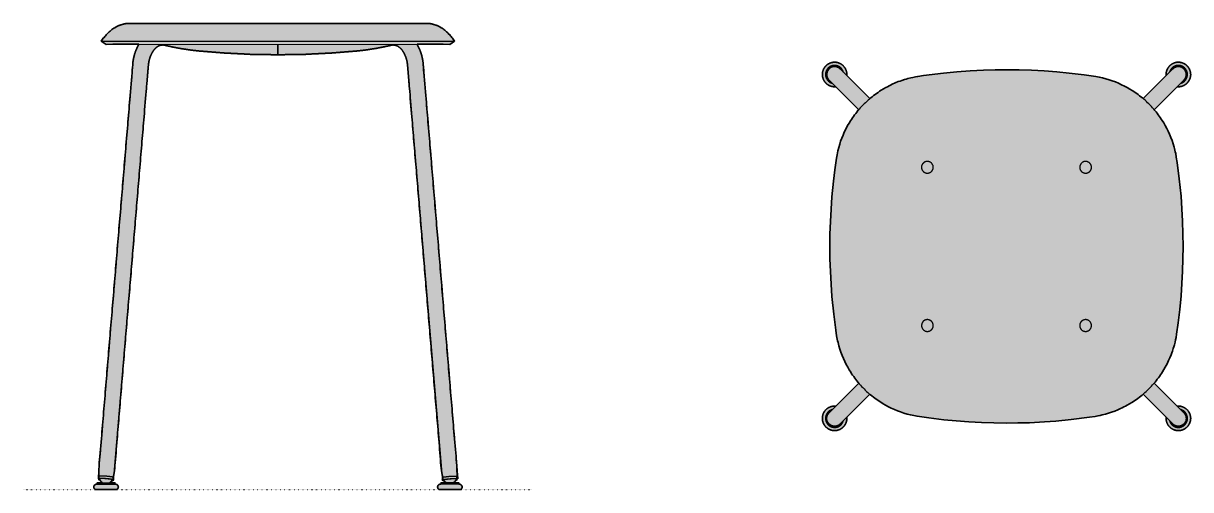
# Model space of a CAD drawing. Header units: millimetres. Extents: x 0 to 1189, y 0 to 475.
import ezdxf

# ---------------------------------------------------------------- set-up
doc = ezdxf.new("R2010")
doc.units = ezdxf.units.MM
doc.linetypes.add('Dots', pattern=[1, 0, -1])
doc.layers.add('Blocks', color=7, linetype='Continuous')
doc.layers.add('Blocks$Fill', color=7, linetype='Continuous', true_color=0xffffff)
for name, color, linetype, lineweight, true_color in [('Blocks$Inner', 7, 'Continuous', 25, 0x007f00), ('Blocks$Outline', 7, 'Continuous', 35, 0xff3f3f), ('Groud', 7, 'Dots', 25, 0x243775)]:
    doc.layers.add(name, color=color, linetype=linetype, lineweight=lineweight, true_color=true_color)

# ---------------------------------------------------------------- blocks, each defined once
blk = doc.blocks.new('Soft Edge 75 Stool Top')
at = {"layer": 'Blocks$Fill'}
blk.add_hatch(color=256, dxfattribs=at).paths.add_polyline_path([(5.9, 150.1), (5.4, 150), (5, 150), (4.6, 150), (4.2, 150), (3.7, 150.1), (3.3, 150.1), (2.9, 150.1), (2.5, 150.2), (2.1, 150.3), (1.6, 150.4), (1.2, 150.5), (0.8, 150.6), (0.4, 150.8), (0, 150.9), (-0.4, 151.1), (-0.7, 151.3), (-1.1, 151.5), (-1.5, 151.7), (-1.9, 151.9), (-2.2, 152.1), (-2.6, 152.4), (-2.9, 152.6), (-3.2, 152.9), (-3.6, 153.2), (-3.9, 153.4), (-4.2, 153.7), (-4.5, 154), (-4.8, 154.4), (-5, 154.7), (-5.3, 155), (-5.5, 155.4), (-5.8, 155.7), (-6, 156.1), (-6.2, 156.5), (-6.4, 156.8), (-6.6, 157.2), (-6.8, 157.6), (-6.9, 158), (-7.1, 158.4), (-7.2, 158.8), (-7.3, 159.2), (-7.4, 159.6), (-7.5, 160), (-7.6, 160.4), (-7.7, 160.9), (-7.7, 161.3), (-7.7, 161.7), (-7.8, 162.1), (-7.8, 162.6), (-7.8, 163), (-7.7, 163.4), (-7.7, 163.8), (-7.7, 164.3), (-7.6, 164.7), (-7.5, 165.1), (-7.4, 165.5), (-7.3, 165.9), (-7.2, 166.3), (-7, 166.7), (-6.9, 167.1), (-6.7, 167.5), (-6.6, 167.9), (-6.4, 168.3), (-6.2, 168.7), (-5.9, 169), (-5.7, 169.4), (-5.5, 169.7), (-5.2, 170.1), (-5, 170.4), (-4.7, 170.7), (-4.4, 171), (-4.1, 171.3), (-3.8, 171.6), (-3.5, 171.9), (-3.2, 172.2), (-2.8, 172.5), (-2.5, 172.7), (-2.1, 173), (-1.8, 173.2), (-1.4, 173.4), (-1, 173.6), (-0.7, 173.8), (-0.3, 174), (0.1, 174.1), (0.5, 174.3), (0.9, 174.4), (1.3, 174.5), (1.7, 174.6), (2.2, 174.7), (2.6, 174.8), (3, 174.9), (3.4, 174.9), (3.8, 175), (4.3, 175), (4.7, 175), (5.1, 175), (5.5, 175), (6, 174.9), (6.4, 174.9), (6.8, 174.8), (7.2, 174.8), (7.6, 174.7), (8, 174.6), (8.4, 174.4), (8.9, 174.3), (9.2, 174.2), (9.6, 174), (10, 173.8), (10.4, 173.6), (10.8, 173.4), (11.2, 173.2), (11.5, 173), (11.9, 172.8), (12.2, 172.5), (12.5, 172.3), (12.9, 172), (13.2, 171.7), (13.5, 171.4), (13.8, 171.1), (14.1, 170.8), (14.4, 170.5), (14.6, 170.1), (14.9, 169.8), (15.1, 169.5), (15.3, 169.1), (15.6, 168.7), (15.8, 168.4), (16, 168), (16.1, 167.6), (16.3, 167.2), (16.5, 166.8), (16.6, 166.4), (16.7, 166), (16.8, 165.6), (16.9, 165.2), (17, 164.8), (17.1, 164.3), (17.1, 163.9), (17.2, 163.5), (17.2, 163.1), (17.2, 162.7), (17.2, 162.2), (17.2, 161.8), (17.2, 161.4), (40.6, 137.9), (43, 139.9), (44.5, 141.1), (45.9, 142.2), (47.4, 143.3), (49, 144.3), (50.5, 145.4), (52.1, 146.4), (54.4, 147.8), (56.9, 149.2), (58.5, 150.1), (60.2, 151), (61.8, 151.8), (63.5, 152.6), (66.5, 153.9), (69.6, 155.2), (71.4, 155.8), (73.1, 156.4), (75.9, 157.3), (77.7, 157.9), (79.5, 158.4), (82.3, 159.1), (84.6, 159.6), (87, 160.1), (89.4, 160.5), (95.2, 161.4), (115.6, 163.9), (129.4, 165.2), (143, 166.2), (156.6, 166.9), (168.2, 167.3), (179.9, 167.4), (192.7, 167.2), (218.2, 166.1), (231, 165.2), (243.7, 164), (259, 162.1), (270.9, 160.4), (274.4, 159.8), (277.8, 159), (281.1, 158.1), (284.5, 157.1), (287.7, 156.1), (290.9, 154.9), (294.1, 153.5), (297.2, 152.1), (300.1, 150.7), (303, 149.1), (305.6, 147.7), (308, 146.1), (309.6, 145.1), (311.1, 144.1), (312.6, 143.1), (314, 142), (315.5, 140.9), (316.9, 139.8), (318.3, 138.6), (319.1, 137.9), (342.6, 161.4), (342.5, 161.8), (342.5, 162.2), (342.5, 162.7), (342.5, 163.1), (342.5, 163.5), (342.6, 163.9), (342.6, 164.3), (342.7, 164.8), (342.8, 165.2), (342.9, 165.6), (343, 166), (343.1, 166.4), (343.3, 166.8), (343.4, 167.2), (343.6, 167.6), (343.8, 168), (344, 168.4), (344.2, 168.7), (344.4, 169.1), (344.6, 169.5), (344.9, 169.8), (345.1, 170.1), (345.4, 170.5), (345.7, 170.8), (345.9, 171.1), (346.2, 171.4), (346.5, 171.7), (346.9, 172), (347.2, 172.3), (347.5, 172.5), (347.9, 172.8), (348.2, 173), (348.6, 173.2), (349, 173.4), (349.3, 173.6), (349.7, 173.8), (350.1, 174), (350.5, 174.2), (350.9, 174.3), (351.3, 174.4), (351.7, 174.6), (352.1, 174.7), (352.5, 174.8), (352.9, 174.8), (353.4, 174.9), (353.8, 174.9), (354.2, 175), (354.6, 175), (355.1, 175), (355.5, 175), (355.9, 175), (356.3, 174.9), (356.7, 174.9), (357.2, 174.8), (357.6, 174.7), (358, 174.6), (358.4, 174.5), (358.8, 174.4), (359.2, 174.3), (359.6, 174.1), (360, 174), (360.4, 173.8), (360.8, 173.6), (361.1, 173.4), (361.5, 173.2), (361.9, 173), (362.2, 172.7), (362.6, 172.5), (362.9, 172.2), (363.2, 171.9), (363.5, 171.6), (363.8, 171.3), (364.1, 171), (364.4, 170.7), (364.7, 170.4), (365, 170.1), (365.2, 169.7), (365.5, 169.4), (365.7, 169), (365.9, 168.7), (366.1, 168.3), (366.3, 167.9), (366.5, 167.5), (366.6, 167.1), (366.8, 166.7), (366.9, 166.3), (367, 165.9), (367.1, 165.5), (367.2, 165.1), (367.3, 164.7), (367.4, 164.3), (367.4, 163.8), (367.5, 163.4), (367.5, 163), (367.5, 162.6), (367.5, 162.1), (367.5, 161.7), (367.4, 161.3), (367.4, 160.9), (367.3, 160.4), (367.3, 160), (367.2, 159.6), (367.1, 159.2), (366.9, 158.8), (366.8, 158.4), (366.7, 158), (366.5, 157.6), (366.3, 157.2), (366.1, 156.8), (365.9, 156.5), (365.7, 156.1), (365.5, 155.7), (365.3, 155.4), (365, 155), (364.8, 154.7), (364.5, 154.4), (364.2, 154), (363.9, 153.7), (363.6, 153.4), (363.3, 153.2), (363, 152.9), (362.6, 152.6), (362.3, 152.4), (361.9, 152.1), (361.6, 151.9), (361.2, 151.7), (360.9, 151.5), (360.5, 151.3), (360.1, 151.1), (359.7, 150.9), (359.3, 150.8), (358.9, 150.6), (358.5, 150.5), (358.1, 150.4), (357.7, 150.3), (357.3, 150.2), (356.8, 150.1), (356.4, 150.1), (356, 150.1), (355.6, 150), (355.1, 150), (354.7, 150), (354.3, 150), (353.9, 150.1), (330.4, 126.6), (332.3, 124.4), (333.4, 123), (334.5, 121.5), (335.6, 120.1), (336.6, 118.6), (337.6, 117.1), (338.6, 115.5), (340.2, 113.1), (341.6, 110.5), (343.2, 107.6), (344.6, 104.7), (346, 101.6), (347.3, 98.4), (348.6, 95.2), (349.6, 92), (350.6, 88.6), (351.1, 87), (351.5, 85.3), (351.9, 83.6), (352.3, 81.9), (352.9, 78.4), (353.7, 72.9), (355.9, 56.3), (357.7, 38.5), (358.6, 25.7), (359.3, 13), (359.7, 0.2), (359.9, -12.6), (359.7, -25.3), (359.3, -37.9), (358.7, -50.5), (357.7, -63.1), (356.4, -76.9), (354.8, -90.6), (353.2, -102.1), (352.6, -105.5), (352.1, -107.8), (351.6, -110.2), (350.9, -113), (350.4, -114.8), (349.8, -116.6), (348.9, -119.3), (348.3, -121.1), (347.7, -122.9), (346.4, -126), (345.1, -129), (344.3, -130.7), (343.5, -132.3), (342.6, -134), (341.7, -135.6), (340.3, -138.1), (338.9, -140.4), (337.9, -142), (336.8, -143.5), (335.8, -145.1), (334.7, -146.6), (333.5, -148), (332.4, -149.5), (331.2, -150.9), (330.4, -151.9), (353.9, -175.3), (354.3, -175.3), (354.7, -175.3), (355.1, -175.3), (355.6, -175.3), (356, -175.3), (356.4, -175.4), (356.8, -175.4), (357.3, -175.5), (357.7, -175.6), (358.1, -175.7), (358.5, -175.8), (358.9, -175.9), (359.3, -176), (359.7, -176.2), (360.1, -176.4), (360.5, -176.5), (360.9, -176.7), (361.2, -176.9), (361.6, -177.1), (361.9, -177.4), (362.3, -177.6), (362.6, -177.9), (363, -178.1), (363.3, -178.4), (363.6, -178.7), (363.9, -179), (364.2, -179.3), (364.5, -179.6), (364.8, -179.9), (365, -180.3), (365.3, -180.6), (365.5, -181), (365.7, -181.3), (365.9, -181.7), (366.1, -182.1), (366.3, -182.5), (366.5, -182.9), (366.7, -183.2), (366.8, -183.6), (366.9, -184.1), (367.1, -184.5), (367.2, -184.9), (367.3, -185.3), (367.3, -185.7), (367.4, -186.1), (367.4, -186.5), (367.5, -187), (367.5, -187.4), (367.5, -187.8), (367.5, -188.2), (367.5, -188.7), (367.4, -189.1), (367.4, -189.5), (367.3, -189.9), (367.2, -190.3), (367.1, -190.8), (367, -191.2), (366.9, -191.6), (366.8, -192), (366.6, -192.4), (366.5, -192.8), (366.3, -193.2), (366.1, -193.5), (365.9, -193.9), (365.7, -194.3), (365.5, -194.6), (365.2, -195), (365, -195.3), (364.7, -195.7), (364.4, -196), (364.1, -196.3), (363.8, -196.6), (363.5, -196.9), (363.2, -197.2), (362.9, -197.5), (362.6, -197.7), (362.2, -198), (361.9, -198.2), (361.5, -198.4), (361.1, -198.7), (360.8, -198.9), (360.4, -199.1), (360, -199.2), (359.6, -199.4), (359.2, -199.5), (358.8, -199.7), (358.4, -199.8), (358, -199.9), (357.6, -200), (357.2, -200.1), (356.7, -200.1), (356.3, -200.2), (355.9, -200.2), (355.5, -200.3), (355.1, -200.3), (354.6, -200.3), (354.2, -200.2), (353.8, -200.2), (353.4, -200.2), (352.9, -200.1), (352.5, -200), (352.1, -199.9), (351.7, -199.8), (351.3, -199.7), (350.9, -199.6), (350.5, -199.4), (350.1, -199.3), (349.7, -199.1), (349.3, -198.9), (349, -198.7), (348.6, -198.5), (348.2, -198.3), (347.9, -198), (347.5, -197.8), (347.2, -197.5), (346.9, -197.2), (346.5, -197), (346.2, -196.7), (345.9, -196.4), (345.7, -196.1), (345.4, -195.7), (345.1, -195.4), (344.9, -195.1), (344.6, -194.7), (344.4, -194.4), (344.2, -194), (344, -193.6), (343.8, -193.2), (343.6, -192.9), (343.4, -192.5), (343.3, -192.1), (343.1, -191.7), (343, -191.3), (342.9, -190.9), (342.8, -190.4), (342.7, -190), (342.6, -189.6), (342.6, -189.2), (342.5, -188.8), (342.5, -188.3), (342.5, -187.9), (342.5, -187.5), (342.5, -187.1), (342.6, -186.6), (319.1, -163.2), (316.7, -165.2), (315.3, -166.3), (313.8, -167.4), (312.3, -168.5), (310.8, -169.6), (309.2, -170.6), (307.7, -171.6), (305.3, -173.1), (302.9, -174.5), (301.2, -175.4), (299.6, -176.2), (297.9, -177.1), (296.2, -177.9), (293.2, -179.2), (290.1, -180.4), (287, -181.6), (283.9, -182.6), (280.7, -183.5), (277.4, -184.3), (275.2, -184.8), (273, -185.3), (270.3, -185.8), (264.6, -186.6), (245.8, -189), (230.3, -190.5), (218.7, -191.4), (203.2, -192.2), (191.5, -192.5), (179.9, -192.6), (167.1, -192.5), (154.3, -192.1), (141.5, -191.4), (128.7, -190.4), (116, -189.2), (100.7, -187.4), (88.8, -185.7), (85.4, -185), (82, -184.3), (78.6, -183.4), (75.3, -182.4), (72, -181.3), (68.8, -180.1), (65.6, -178.8), (62.5, -177.4), (59.6, -175.9), (56.7, -174.4), (54.2, -172.9), (51.7, -171.4), (50.2, -170.4), (48.7, -169.4), (47.2, -168.3), (45.7, -167.3), (44.3, -166.2), (42.8, -165), (41.4, -163.9), (40.6, -163.2), (17.2, -186.6), (17.2, -187.1), (17.2, -187.5), (17.2, -187.9), (17.2, -188.3), (17.2, -188.8), (17.1, -189.2), (17.1, -189.6), (17, -190), (16.9, -190.4), (16.8, -190.9), (16.7, -191.3), (16.6, -191.7), (16.5, -192.1), (16.3, -192.5), (16.1, -192.9), (16, -193.2), (15.8, -193.6), (15.6, -194), (15.3, -194.4), (15.1, -194.7), (14.9, -195.1), (14.6, -195.4), (14.4, -195.7), (14.1, -196.1), (13.8, -196.4), (13.5, -196.7), (13.2, -197), (12.9, -197.2), (12.5, -197.5), (12.2, -197.8), (11.9, -198), (11.5, -198.3), (11.2, -198.5), (10.8, -198.7), (10.4, -198.9), (10, -199.1), (9.6, -199.3), (9.2, -199.4), (8.9, -199.6), (8.4, -199.7), (8, -199.8), (7.6, -199.9), (7.2, -200), (6.8, -200.1), (6.4, -200.2), (6, -200.2), (5.5, -200.2), (5.1, -200.3), (4.7, -200.3), (4.3, -200.3), (3.8, -200.2), (3.4, -200.2), (3, -200.1), (2.6, -200.1), (2.2, -200), (1.7, -199.9), (1.3, -199.8), (0.9, -199.7), (0.5, -199.5), (0.1, -199.4), (-0.3, -199.2), (-0.7, -199.1), (-1, -198.9), (-1.4, -198.7), (-1.8, -198.4), (-2.1, -198.2), (-2.5, -198), (-2.8, -197.7), (-3.2, -197.5), (-3.5, -197.2), (-3.8, -196.9), (-4.1, -196.6), (-4.4, -196.3), (-4.7, -196), (-5, -195.7), (-5.2, -195.3), (-5.5, -195), (-5.7, -194.6), (-5.9, -194.3), (-6.2, -193.9), (-6.4, -193.5), (-6.6, -193.2), (-6.7, -192.8), (-6.9, -192.4), (-7, -192), (-7.2, -191.6), (-7.3, -191.2), (-7.4, -190.8), (-7.5, -190.3), (-7.6, -189.9), (-7.7, -189.5), (-7.7, -189.1), (-7.7, -188.7), (-7.8, -188.2), (-7.8, -187.8), (-7.8, -187.4), (-7.7, -187), (-7.7, -186.5), (-7.7, -186.1), (-7.6, -185.7), (-7.5, -185.3), (-7.4, -184.9), (-7.3, -184.5), (-7.2, -184.1), (-7.1, -183.6), (-6.9, -183.2), (-6.8, -182.9), (-6.6, -182.5), (-6.4, -182.1), (-6.2, -181.7), (-6, -181.3), (-5.8, -181), (-5.5, -180.6), (-5.3, -180.3), (-5, -179.9), (-4.8, -179.6), (-4.5, -179.3), (-4.2, -179), (-3.9, -178.7), (-3.6, -178.4), (-3.2, -178.1), (-2.9, -177.9), (-2.6, -177.6), (-2.2, -177.4), (-1.9, -177.1), (-1.5, -176.9), (-1.1, -176.7), (-0.7, -176.5), (-0.4, -176.4), (0, -176.2), (0.4, -176), (0.8, -175.9), (1.2, -175.8), (1.6, -175.7), (2.1, -175.6), (2.5, -175.5), (2.9, -175.4), (3.3, -175.4), (3.7, -175.3), (4.2, -175.3), (4.6, -175.3), (5, -175.3), (5.4, -175.3), (5.9, -175.3), (29.3, -151.9), (27.5, -149.7), (26.3, -148.2), (25.2, -146.8), (24.2, -145.3), (23.1, -143.8), (22.1, -142.3), (21.1, -140.8), (19.6, -138.3), (18.1, -135.8), (16.6, -132.9), (15.1, -130), (13.7, -126.9), (12.4, -123.7), (11.2, -120.5), (10.1, -117.2), (9.1, -113.9), (8.7, -112.2), (8.2, -110.5), (7.8, -108.8), (7.5, -107.1), (6.8, -103.7), (6, -98.1), (3.8, -81.6), (2, -63.8), (1.1, -51), (0.4, -38.2), (0, -25.4), (-0.1, -12.6), (0, 0), (0.4, 12.6), (1.1, 25.2), (2, 37.8), (3.6, 53.8), (5, 65.3), (6.7, 77.4), (7.2, 80.5), (7.6, 82.7), (8.1, 84.9), (9, 88.2), (9.9, 91.4), (10.9, 94.5), (12.1, 97.6), (13.3, 100.7), (14.6, 103.7), (15.4, 105.4), (16.3, 107.1), (17.1, 108.7), (18, 110.4), (19.4, 112.8), (20.9, 115.2), (21.9, 116.7), (22.9, 118.3), (24, 119.8), (25.1, 121.3), (26.2, 122.8), (27.3, 124.2), (28.5, 125.7), (29.3, 126.6), (5.9, 150.1)], flags=0)
at = {"layer": 'Blocks$Inner'}
for p, q in [((319.1, 137.9), (349.3, 168.2)), ((29.3, 126.6), (-0.9, 156.8)), ((330.4, 126.6), (360.7, 156.8)), ((29.3, -151.9), (-0.9, -182.1)), ((330.4, -151.9), (360.7, -182.1)), ((40.6, -163.2), (10.4, -193.4)), ((319.1, -163.2), (349.3, -193.4))]:
    blk.add_line(p, q, dxfattribs=at)
blk.add_lwpolyline([(10.4, 168.2), (10.4, 168.2), (10.4, 168.2), (10.3, 168.2), (10.3, 168.2), (10.3, 168.3), (10.3, 168.3), (10.1, 168.4), (10.1, 168.4), (9.9, 168.6), (9.7, 168.8), (9.5, 168.9), (9.3, 169.1), (9.1, 169.2), (8.8, 169.4), (8.6, 169.5), (8.3, 169.6), (8.1, 169.8), (8.1, 169.8), (8.1, 169.8), (8.1, 169.8), (8, 169.8), (8, 169.8), (8, 169.8), (8, 169.8), (7.9, 169.8), (7.9, 169.8), (7.9, 169.9), (7.9, 169.9), (7.8, 169.9), (7.6, 169.9), (7.5, 170), (7.5, 170), (7.2, 170.1), (6.9, 170.2), (6.7, 170.3), (6.4, 170.3), (6.1, 170.4), (5.9, 170.4), (5.6, 170.4), (5.3, 170.5), (5, 170.5), (4.8, 170.5), (4.5, 170.5), (4.2, 170.5), (4, 170.4), (3.7, 170.4), (3.5, 170.4), (3.2, 170.3), (3, 170.3), (2.7, 170.2), (2.5, 170.1), (2.2, 170.1), (2, 170), (1.7, 169.9), (1.5, 169.8), (1.3, 169.7), (1, 169.5), (0.8, 169.4), (0.6, 169.3), (0.3, 169.1), (0.1, 169), (-0.1, 168.8), (-0.3, 168.7), (-0.5, 168.5), (-0.7, 168.3), (-0.9, 168.1), (-1.1, 167.9), (-1.2, 167.7), (-1.4, 167.5), (-1.6, 167.3), (-1.7, 167.1), (-1.9, 166.9), (-2, 166.7), (-2.2, 166.5), (-2.3, 166.2), (-2.4, 166), (-2.5, 165.7), (-2.6, 165.5), (-2.7, 165.3), (-2.8, 165), (-2.9, 164.8), (-3, 164.5), (-3, 164.2), (-3.1, 164), (-3.1, 163.7), (-3.2, 163.5), (-3.2, 163.2), (-3.2, 162.9), (-3.2, 162.7), (-3.2, 162.4), (-3.2, 162.1), (-3.2, 161.9), (-3.2, 161.6), (-3.2, 161.3), (-3.1, 161.1), (-3.1, 160.8), (-3, 160.5), (-2.9, 160.3), (-2.9, 160), (-2.8, 159.8), (-2.8, 159.8), (-2.7, 159.6), (-2.6, 159.4), (-2.6, 159.4), (-2.6, 159.4), (-2.6, 159.3), (-2.6, 159.3), (-2.6, 159.3), (-2.6, 159.3), (-2.6, 159.2), (-2.6, 159.2), (-2.5, 159.2), (-2.5, 159.2), (-2.5, 159.1), (-2.5, 159.1), (-2.4, 158.9), (-2.3, 158.6), (-2.1, 158.4), (-2, 158.2), (-1.8, 158), (-1.7, 157.7), (-1.5, 157.5), (-1.4, 157.3), (-1.2, 157.1), (-1.2, 157.1), (-1, 157), (-1, 157), (-1, 156.9), (-1, 156.9), (-1, 156.9), (-1, 156.9), (-0.9, 156.8), (-1.1, 157.1), (-1.3, 157.3), (-1.5, 157.5), (-1.7, 157.7), (-1.9, 157.9), (-2, 158.1), (-2.2, 158.3), (-2.3, 158.6), (-2.4, 158.8), (-2.6, 159.1), (-2.7, 159.3), (-2.8, 159.6), (-2.9, 159.8), (-3, 160.1), (-3.1, 160.3), (-3.2, 160.6), (-3.2, 160.9), (-3.3, 161.2), (-3.3, 161.4), (-3.4, 161.7), (-3.4, 162), (-3.4, 162.2), (-3.4, 162.5), (-3.4, 162.8), (-3.4, 163.1), (-3.4, 163.4), (-3.4, 163.6), (-3.3, 163.9), (-3.3, 164.2), (-3.2, 164.4), (-3.2, 164.7), (-3.1, 165), (-3, 165.2), (-2.9, 165.5), (-2.8, 165.8), (-2.7, 166), (-2.6, 166.3), (-2.5, 166.5), (-2.3, 166.7), (-2.2, 167), (-2, 167.2), (-1.9, 167.4), (-1.7, 167.7), (-1.5, 167.9), (-1.3, 168.1), (-1.2, 168.3), (-1, 168.5), (-0.8, 168.7), (-0.5, 168.8), (-0.3, 169), (-0.1, 169.2), (0.1, 169.3), (0.4, 169.5), (0.6, 169.6), (0.8, 169.8), (1.1, 169.9), (1.3, 170), (1.6, 170.1), (1.8, 170.2), (2.1, 170.3), (2.4, 170.4), (2.6, 170.4), (2.9, 170.5), (3.2, 170.6), (3.5, 170.6), (3.7, 170.6), (4, 170.7), (4.3, 170.7), (4.6, 170.7), (4.8, 170.7), (5.1, 170.7), (5.4, 170.6), (5.6, 170.6), (5.9, 170.6), (6.2, 170.5), (6.4, 170.5), (6.7, 170.4), (7, 170.3), (7.2, 170.2), (7.5, 170.1), (7.7, 170), (8, 169.9), (8.2, 169.8), (8.5, 169.7), (8.7, 169.5), (8.9, 169.4), (9.1, 169.2), (9.4, 169.1), (9.6, 168.9), (9.8, 168.7), (10, 168.6), (10.2, 168.4), (10.4, 168.2), (40.6, 137.9)], dxfattribs=at)
for points in [[(192.7, 167.2), (179.9, 167.4), (168.2, 167.3), (156.6, 166.9), (143, 166.2), (129.4, 165.2), (115.6, 163.9), (95.2, 161.4), (89.4, 160.5), (87, 160.1), (84.6, 159.6), (82.3, 159.1), (79.5, 158.4), (77.7, 157.9), (75.9, 157.3), (73.1, 156.4), (71.4, 155.8), (69.6, 155.2), (66.5, 153.9), (63.5, 152.6), (61.8, 151.8), (60.2, 151), (58.5, 150.1), (56.9, 149.2), (54.4, 147.8), (52.1, 146.4), (50.5, 145.4), (49, 144.3), (47.4, 143.3), (45.9, 142.2), (44.5, 141.1), (43, 139.9), (41.6, 138.7), (40.2, 137.5), (38.8, 136.3), (37.4, 135.1), (36.1, 133.8), (34.7, 132.5), (33.4, 131.2), (32.2, 129.8), (30.9, 128.5), (29.7, 127.1), (28.5, 125.7), (27.3, 124.2), (26.2, 122.8), (25.1, 121.3), (24, 119.8), (22.9, 118.3), (21.9, 116.7), (20.9, 115.2), (19.4, 112.8), (18, 110.4), (17.1, 108.7), (16.3, 107.1), (15.4, 105.4), (14.6, 103.7), (13.3, 100.7), (12.1, 97.6), (10.9, 94.5), (9.9, 91.4), (9, 88.2), (8.1, 84.9), (7.6, 82.7), (7.2, 80.5), (6.7, 77.4), (5, 65.3), (3.6, 53.8), (2, 37.8), (1.1, 25.2), (0.4, 12.6), (0, 0), (-0.1, -12.6), (0, -25.4), (0.4, -38.2), (1.1, -51), (2, -63.8), (3.8, -81.6), (6, -98.1), (6.8, -103.7), (7.5, -107.1), (7.8, -108.8), (8.2, -110.5), (8.7, -112.2), (9.1, -113.9), (10.1, -117.2), (11.2, -120.5), (12.4, -123.7), (13.7, -126.9), (15.1, -130), (16.6, -132.9), (18.1, -135.8), (19.6, -138.3), (21.1, -140.8), (22.1, -142.3), (23.1, -143.8), (24.2, -145.3), (25.2, -146.8), (26.3, -148.2), (27.5, -149.7), (28.6, -151.1), (29.8, -152.5), (31, -153.8), (32.2, -155.2), (33.5, -156.5), (34.7, -157.8), (36, -159), (37.3, -160.3), (38.7, -161.5), (40, -162.7), (41.4, -163.9), (42.8, -165), (44.3, -166.2), (45.7, -167.3), (47.2, -168.3), (48.7, -169.4), (50.2, -170.4), (51.7, -171.4), (54.2, -172.9), (56.7, -174.4), (59.6, -175.9), (62.5, -177.4), (65.6, -178.8), (68.8, -180.1), (72, -181.3), (75.3, -182.4), (78.6, -183.4), (82, -184.3), (85.4, -185), (88.8, -185.7), (100.7, -187.4), (116, -189.2), (128.7, -190.4), (141.5, -191.4), (154.3, -192.1), (167.1, -192.5), (179.9, -192.6), (191.5, -192.5), (203.2, -192.2), (218.7, -191.4), (230.3, -190.5), (245.8, -189), (264.6, -186.6), (270.3, -185.8), (273, -185.3), (275.2, -184.8), (277.4, -184.3), (280.7, -183.5), (283.9, -182.6), (287, -181.6), (290.1, -180.4), (293.2, -179.2), (296.2, -177.9), (297.9, -177.1), (299.6, -176.2), (301.2, -175.4), (302.9, -174.5), (305.3, -173.1), (307.7, -171.6), (309.2, -170.6), (310.8, -169.6), (312.3, -168.5), (313.8, -167.4), (315.3, -166.3), (316.7, -165.2), (318.2, -164), (319.6, -162.8), (321, -161.6), (322.3, -160.3), (323.7, -159.1), (325, -157.8), (326.3, -156.4), (327.6, -155.1), (328.8, -153.7), (330, -152.3), (331.2, -150.9), (332.4, -149.5), (333.5, -148), (334.7, -146.6), (335.8, -145.1), (336.8, -143.5), (337.9, -142), (338.9, -140.4), (340.3, -138.1), (341.7, -135.6), (342.6, -134), (343.5, -132.3), (344.3, -130.7), (345.1, -129), (346.4, -126), (347.7, -122.9), (348.3, -121.1), (348.9, -119.3), (349.8, -116.6), (350.4, -114.8), (350.9, -113), (351.6, -110.2), (352.1, -107.8), (352.6, -105.5), (353.2, -102.1), (354.8, -90.6), (356.4, -76.9), (357.7, -63.1), (358.7, -50.5), (359.3, -37.9), (359.7, -25.3), (359.9, -12.6), (359.7, 0.2), (359.3, 13), (358.6, 25.7), (357.7, 38.5), (355.9, 56.3), (353.7, 72.9), (352.9, 78.4), (352.3, 81.9), (351.9, 83.6), (351.5, 85.3), (351.1, 87), (350.6, 88.6), (349.6, 92), (348.6, 95.2), (347.3, 98.4), (346, 101.6), (344.6, 104.7), (343.2, 107.6), (341.6, 110.5), (340.2, 113.1), (338.6, 115.5), (337.6, 117.1), (336.6, 118.6), (335.6, 120.1), (334.5, 121.5), (333.4, 123), (332.3, 124.4), (331.1, 125.8), (329.9, 127.2), (328.7, 128.6), (327.5, 129.9), (326.3, 131.2), (325, 132.5), (323.7, 133.8), (322.4, 135), (321.1, 136.2), (319.7, 137.4), (318.3, 138.6), (316.9, 139.8), (315.5, 140.9), (314, 142), (312.6, 143.1), (311.1, 144.1), (309.6, 145.1), (308, 146.1), (305.6, 147.7), (303, 149.1), (300.1, 150.7), (297.2, 152.1), (294.1, 153.5), (290.9, 154.9), (287.7, 156.1), (284.5, 157.1), (281.1, 158.1), (277.8, 159), (274.4, 159.8), (270.9, 160.4), (259, 162.1), (243.7, 164), (231, 165.2), (218.2, 166.1), (205.5, 166.8)], [(349.4, 168.2), (349.3, 168.2), (349.6, 168.4), (349.7, 168.6), (349.9, 168.7), (350.2, 168.9), (350.4, 169.1), (350.6, 169.2), (350.8, 169.4), (351, 169.5), (351.3, 169.7), (351.5, 169.8), (351.8, 169.9), (352, 170), (352.3, 170.1), (352.5, 170.2), (352.8, 170.3), (353, 170.4), (353.3, 170.5), (353.6, 170.5), (353.8, 170.6), (354.1, 170.6), (354.4, 170.6), (354.6, 170.7), (354.9, 170.7), (355.2, 170.7), (355.5, 170.7), (355.7, 170.7), (356, 170.6), (356.3, 170.6), (356.6, 170.6), (356.8, 170.5), (357.1, 170.4), (357.4, 170.4), (357.6, 170.3), (357.9, 170.2), (358.1, 170.1), (358.4, 170), (358.7, 169.9), (358.9, 169.8), (359.1, 169.6), (359.4, 169.5), (359.6, 169.3), (359.8, 169.2), (360.1, 169), (360.3, 168.8), (360.5, 168.7), (360.7, 168.5), (360.9, 168.3), (361.1, 168.1), (361.3, 167.9), (361.4, 167.7), (361.6, 167.4), (361.8, 167.2), (361.9, 167), (362.1, 166.7), (362.2, 166.5), (362.3, 166.3), (362.4, 166), (362.6, 165.8), (362.7, 165.5), (362.7, 165.2), (362.8, 165), (362.9, 164.7), (363, 164.4), (363, 164.2), (363.1, 163.9), (363.1, 163.6), (363.1, 163.4), (363.2, 163.1), (363.2, 162.8), (363.2, 162.5), (363.2, 162.2), (363.1, 162), (363.1, 161.7), (363.1, 161.4), (363, 161.2), (363, 160.9), (362.9, 160.6), (362.8, 160.3), (362.7, 160.1), (362.6, 159.8), (362.5, 159.6), (362.4, 159.3), (362.3, 159.1), (362.2, 158.8), (362, 158.6), (361.9, 158.3), (361.7, 158.1), (361.6, 157.9), (361.4, 157.7), (361.2, 157.5), (361.1, 157.3), (360.9, 157.1), (360.7, 156.8), (360.7, 156.9), (360.7, 156.9), (360.7, 156.9), (360.7, 156.9), (360.8, 157), (360.8, 157), (360.9, 157.1), (360.9, 157.1), (361.1, 157.3), (361.3, 157.5), (361.4, 157.7), (361.6, 158), (361.7, 158.2), (361.9, 158.4), (362, 158.6), (362.1, 158.9), (362.2, 159.1), (362.2, 159.1), (362.3, 159.2), (362.3, 159.2), (362.3, 159.2), (362.3, 159.2), (362.3, 159.3), (362.3, 159.3), (362.3, 159.3), (362.3, 159.3), (362.3, 159.4), (362.3, 159.4), (362.4, 159.4), (362.4, 159.6), (362.5, 159.8), (362.5, 159.8), (362.6, 160), (362.7, 160.3), (362.7, 160.5), (362.8, 160.8), (362.9, 161.1), (362.9, 161.3), (362.9, 161.6), (363, 161.9), (363, 162.1), (363, 162.4), (363, 162.7), (363, 162.9), (362.9, 163.2), (362.9, 163.5), (362.9, 163.7), (362.8, 164), (362.8, 164.2), (362.7, 164.5), (362.6, 164.8), (362.6, 165), (362.5, 165.3), (362.4, 165.5), (362.3, 165.7), (362.1, 166), (362, 166.2), (361.9, 166.5), (361.8, 166.7), (361.6, 166.9), (361.5, 167.1), (361.3, 167.3), (361.2, 167.5), (361, 167.7), (360.8, 167.9), (360.6, 168.1), (360.4, 168.3), (360.2, 168.5), (360, 168.7), (359.8, 168.8), (359.6, 169), (359.4, 169.1), (359.2, 169.3), (358.9, 169.4), (358.7, 169.5), (358.5, 169.7), (358.2, 169.8), (358, 169.9), (357.8, 170), (357.5, 170.1), (357.3, 170.1), (357, 170.2), (356.8, 170.3), (356.5, 170.3), (356.3, 170.4), (356, 170.4), (355.7, 170.4), (355.5, 170.5), (355.2, 170.5), (355, 170.5), (354.7, 170.5), (354.4, 170.5), (354.1, 170.4), (353.9, 170.4), (353.6, 170.4), (353.3, 170.3), (353.1, 170.3), (352.8, 170.2), (352.5, 170.1), (352.3, 170), (352.3, 170), (352.1, 169.9), (351.9, 169.9), (351.9, 169.9), (351.9, 169.9), (351.8, 169.8), (351.8, 169.8), (351.8, 169.8), (351.8, 169.8), (351.7, 169.8), (351.7, 169.8), (351.7, 169.8), (351.7, 169.8), (351.6, 169.8), (351.6, 169.8), (351.4, 169.6), (351.1, 169.5), (350.9, 169.4), (350.7, 169.2), (350.5, 169.1), (350.2, 168.9), (350, 168.8), (349.8, 168.6), (349.6, 168.4), (349.6, 168.4), (349.5, 168.3), (349.4, 168.3), (349.4, 168.2), (349.4, 168.2), (349.4, 168.2)], [(10, -193.8), (10.2, -193.6), (10.4, -193.4), (10.4, -193.5), (10.4, -193.5), (10.3, -193.5), (10.3, -193.5), (10.3, -193.5), (10.3, -193.5), (10.1, -193.7), (10.1, -193.7), (9.9, -193.8), (9.7, -194), (9.5, -194.2), (9.3, -194.3), (9.1, -194.5), (8.8, -194.6), (8.6, -194.8), (8.3, -194.9), (8.1, -195), (8.1, -195), (8.1, -195), (8.1, -195), (8, -195.1), (8, -195.1), (8, -195.1), (8, -195.1), (7.9, -195.1), (7.9, -195.1), (7.9, -195.1), (7.9, -195.1), (7.8, -195.1), (7.6, -195.2), (7.5, -195.3), (7.5, -195.3), (7.2, -195.4), (6.9, -195.4), (6.7, -195.5), (6.4, -195.6), (6.1, -195.6), (5.9, -195.7), (5.6, -195.7), (5.3, -195.7), (5, -195.7), (4.8, -195.7), (4.5, -195.7), (4.2, -195.7), (4, -195.7), (3.7, -195.7), (3.5, -195.6), (3.2, -195.6), (3, -195.5), (2.7, -195.5), (2.5, -195.4), (2.2, -195.3), (2, -195.2), (1.7, -195.1), (1.5, -195), (1.2, -194.9), (1, -194.8), (0.7, -194.6), (0.5, -194.5), (0.3, -194.3), (0.1, -194.2), (-0.2, -194), (-0.4, -193.8), (-0.6, -193.7), (-0.8, -193.5), (-1, -193.3), (-1.2, -193.1), (-1.4, -192.9), (-1.5, -192.7), (-1.7, -192.4), (-1.8, -192.2), (-2, -192), (-2.1, -191.8), (-2.3, -191.5), (-2.4, -191.3), (-2.5, -191), (-2.6, -190.8), (-2.7, -190.5), (-2.8, -190.3), (-2.9, -190), (-3, -189.8), (-3, -189.5), (-3.1, -189.2), (-3.1, -189), (-3.2, -188.7), (-3.2, -188.4), (-3.2, -188.2), (-3.2, -187.9), (-3.2, -187.6), (-3.2, -187.4), (-3.2, -187.1), (-3.2, -186.8), (-3.2, -186.6), (-3.1, -186.3), (-3.1, -186.1), (-3, -185.8), (-2.9, -185.5), (-2.9, -185.3), (-2.8, -185), (-2.8, -185), (-2.7, -184.8), (-2.6, -184.7), (-2.6, -184.6), (-2.6, -184.6), (-2.6, -184.6), (-2.6, -184.6), (-2.6, -184.5), (-2.6, -184.5), (-2.6, -184.5), (-2.6, -184.5), (-2.5, -184.4), (-2.5, -184.4), (-2.5, -184.4), (-2.5, -184.4), (-2.4, -184.1), (-2.3, -183.9), (-2.1, -183.7), (-2, -183.4), (-1.8, -183.2), (-1.7, -183), (-1.5, -182.8), (-1.4, -182.6), (-1.2, -182.4), (-1.2, -182.4), (-1, -182.2), (-1, -182.2), (-1, -182.2), (-1, -182.2), (-1, -182.1), (-1, -182.1), (-0.9, -182.1), (-1.1, -182.3), (-1.3, -182.5), (-1.5, -182.7), (-1.7, -182.9), (-1.9, -183.2), (-2, -183.4), (-2.2, -183.6), (-2.3, -183.8), (-2.4, -184.1), (-2.6, -184.3), (-2.7, -184.6), (-2.8, -184.8), (-2.9, -185.1), (-3, -185.3), (-3.1, -185.6), (-3.2, -185.9), (-3.2, -186.1), (-3.3, -186.4), (-3.3, -186.7), (-3.4, -187), (-3.4, -187.2), (-3.4, -187.5), (-3.4, -187.8), (-3.4, -188.1), (-3.4, -188.3), (-3.4, -188.6), (-3.4, -188.9), (-3.3, -189.2), (-3.3, -189.4), (-3.2, -189.7), (-3.2, -190), (-3.1, -190.2), (-3, -190.5), (-2.9, -190.8), (-2.8, -191), (-2.7, -191.3), (-2.6, -191.5), (-2.5, -191.8), (-2.3, -192), (-2.2, -192.2), (-2, -192.5), (-1.9, -192.7), (-1.7, -192.9), (-1.5, -193.1), (-1.3, -193.3), (-1.2, -193.5), (-1, -193.7), (-0.8, -193.9), (-0.5, -194.1), (-0.3, -194.3), (-0.1, -194.4), (0.1, -194.6), (0.4, -194.7), (0.6, -194.9), (0.8, -195), (1.1, -195.1), (1.3, -195.3), (1.6, -195.4), (1.8, -195.5), (2.1, -195.6), (2.4, -195.6), (2.6, -195.7), (2.9, -195.8), (3.2, -195.8), (3.5, -195.9), (3.7, -195.9), (4, -195.9), (4.3, -195.9), (4.6, -195.9), (4.8, -195.9), (5.1, -195.9), (5.4, -195.9), (5.6, -195.9), (5.9, -195.8), (6.2, -195.8), (6.4, -195.7), (6.7, -195.7), (7, -195.6), (7.2, -195.5), (7.5, -195.4), (7.7, -195.3), (8, -195.2), (8.2, -195.1), (8.5, -194.9), (8.7, -194.8), (8.9, -194.7), (9.1, -194.5), (9.4, -194.3), (9.6, -194.2), (9.8, -194)], [(349.4, -193.5), (349.3, -193.4), (349.6, -193.6), (349.7, -193.8), (349.9, -194), (350.2, -194.2), (350.4, -194.3), (350.6, -194.5), (350.8, -194.7), (351, -194.8), (351.3, -194.9), (351.5, -195.1), (351.8, -195.2), (352, -195.3), (352.3, -195.4), (352.5, -195.5), (352.8, -195.6), (353, -195.7), (353.3, -195.7), (353.6, -195.8), (353.8, -195.8), (354.1, -195.9), (354.4, -195.9), (354.6, -195.9), (354.9, -195.9), (355.2, -195.9), (355.5, -195.9), (355.7, -195.9), (356, -195.9), (356.3, -195.9), (356.6, -195.8), (356.8, -195.8), (357.1, -195.7), (357.4, -195.6), (357.6, -195.6), (357.9, -195.5), (358.1, -195.4), (358.4, -195.3), (358.7, -195.1), (358.9, -195), (359.1, -194.9), (359.4, -194.7), (359.6, -194.6), (359.8, -194.4), (360.1, -194.3), (360.3, -194.1), (360.5, -193.9), (360.7, -193.7), (360.9, -193.5), (361.1, -193.3), (361.3, -193.1), (361.4, -192.9), (361.6, -192.7), (361.8, -192.5), (361.9, -192.2), (362.1, -192), (362.2, -191.8), (362.3, -191.5), (362.4, -191.3), (362.6, -191), (362.7, -190.8), (362.7, -190.5), (362.8, -190.2), (362.9, -190), (363, -189.7), (363, -189.4), (363.1, -189.2), (363.1, -188.9), (363.1, -188.6), (363.2, -188.3), (363.2, -188.1), (363.2, -187.8), (363.2, -187.5), (363.1, -187.2), (363.1, -187), (363.1, -186.7), (363, -186.4), (363, -186.1), (362.9, -185.9), (362.8, -185.6), (362.7, -185.3), (362.6, -185.1), (362.5, -184.8), (362.4, -184.6), (362.3, -184.3), (362.2, -184.1), (362, -183.8), (361.9, -183.6), (361.7, -183.4), (361.6, -183.2), (361.4, -182.9), (361.2, -182.7), (361.1, -182.5), (360.9, -182.3), (360.7, -182.1), (360.7, -182.1), (360.7, -182.1), (360.7, -182.2), (360.7, -182.2), (360.8, -182.2), (360.8, -182.2), (360.9, -182.4), (360.9, -182.4), (361.1, -182.6), (361.3, -182.8), (361.4, -183), (361.6, -183.2), (361.7, -183.4), (361.9, -183.7), (362, -183.9), (362.1, -184.1), (362.2, -184.4), (362.2, -184.4), (362.3, -184.4), (362.3, -184.4), (362.3, -184.5), (362.3, -184.5), (362.3, -184.5), (362.3, -184.5), (362.3, -184.6), (362.3, -184.6), (362.3, -184.6), (362.3, -184.6), (362.4, -184.7), (362.4, -184.8), (362.5, -185), (362.5, -185), (362.6, -185.3), (362.7, -185.5), (362.7, -185.8), (362.8, -186.1), (362.9, -186.3), (362.9, -186.6), (362.9, -186.8), (363, -187.1), (363, -187.4), (363, -187.6), (363, -187.9), (363, -188.2), (362.9, -188.4), (362.9, -188.7), (362.9, -189), (362.8, -189.2), (362.8, -189.5), (362.7, -189.8), (362.6, -190), (362.6, -190.3), (362.5, -190.5), (362.4, -190.8), (362.3, -191), (362.1, -191.3), (362, -191.5), (361.9, -191.8), (361.7, -192), (361.6, -192.2), (361.4, -192.4), (361.3, -192.7), (361.1, -192.9), (360.9, -193.1), (360.7, -193.3), (360.5, -193.5), (360.3, -193.7), (360.1, -193.8), (359.9, -194), (359.7, -194.2), (359.5, -194.3), (359.2, -194.5), (359, -194.6), (358.7, -194.8), (358.5, -194.9), (358.3, -195), (358, -195.1), (357.8, -195.2), (357.5, -195.3), (357.3, -195.4), (357, -195.5), (356.8, -195.5), (356.5, -195.6), (356.3, -195.6), (356, -195.7), (355.7, -195.7), (355.5, -195.7), (355.2, -195.7), (355, -195.7), (354.7, -195.7), (354.4, -195.7), (354.1, -195.7), (353.9, -195.7), (353.6, -195.6), (353.3, -195.6), (353.1, -195.5), (352.8, -195.4), (352.5, -195.4), (352.3, -195.3), (352.3, -195.3), (352.1, -195.2), (351.9, -195.1), (351.9, -195.1), (351.9, -195.1), (351.8, -195.1), (351.8, -195.1), (351.8, -195.1), (351.8, -195.1), (351.7, -195.1), (351.7, -195.1), (351.7, -195), (351.7, -195), (351.6, -195), (351.6, -195), (351.4, -194.9), (351.1, -194.8), (350.9, -194.6), (350.7, -194.5), (350.5, -194.3), (350.2, -194.2), (350, -194), (349.8, -193.8), (349.6, -193.7), (349.6, -193.7), (349.5, -193.5), (349.4, -193.5), (349.4, -193.5), (349.4, -193.5), (349.4, -193.5)]]:
    blk.add_lwpolyline(points, close=True, dxfattribs=at)
for points in [[(17.2, 161.4), (17.3, 163.1), (16.7, 166.4), (15.2, 169.5), (12.9, 172.1), (10.1, 173.9), (6.8, 175), (3.4, 175.1), (0.1, 174.2), (-2.9, 172.6), (-5.3, 170.1), (-7, 167.2), (-7.8, 163.8), (-7.7, 160.4), (-6.7, 157.2), (-4.8, 154.3), (-2.3, 152), (0.8, 150.5), (4.2, 149.9), (5.9, 150.1)], [(13.7, 164.9), (13.4, 165.9), (12.4, 167.8), (11, 169.5), (9.2, 170.7), (7.2, 171.5), (5, 171.8), (2.9, 171.6), (0.8, 171), (-1.1, 169.8), (-2.6, 168.3), (-3.7, 166.4), (-4.4, 164.4), (-4.6, 162.2), (-4.3, 160.1), (-3.5, 158.1), (-2.2, 156.3), (-0.6, 154.8), (1.3, 153.8), (2.4, 153.6)], [(2, 153.9), (1, 154.3), (-0.8, 155.3), (-2.2, 156.7), (-3.4, 158.4), (-4.1, 160.4), (-4.3, 162.4), (-4.1, 164.5), (-3.5, 166.4), (-2.4, 168.1), (-0.9, 169.6), (0.8, 170.7), (2.8, 171.4), (4.8, 171.6), (6.9, 171.3), (8.8, 170.6), (10.5, 169.5), (11.9, 168), (13, 166.2), (13.3, 165.3)], [(353.9, 150.1), (355.6, 149.9), (358.9, 150.5), (362, 152), (364.6, 154.3), (366.4, 157.2), (367.5, 160.4), (367.6, 163.8), (366.7, 167.2), (365.1, 170.1), (362.6, 172.6), (359.7, 174.2), (356.3, 175.1), (352.9, 175), (349.7, 173.9), (346.8, 172.1), (344.5, 169.5), (343, 166.4), (342.4, 163.1), (342.6, 161.4)], [(357.4, 153.6), (358.4, 153.8), (360.3, 154.8), (362, 156.3), (363.2, 158.1), (364, 160.1), (364.3, 162.2), (364.1, 164.4), (363.5, 166.4), (362.3, 168.3), (360.8, 169.8), (358.9, 171), (356.9, 171.6), (354.7, 171.8), (352.6, 171.5), (350.6, 170.7), (348.8, 169.5), (347.3, 167.8), (346.3, 165.9), (346, 164.9)], [(346.4, 165.3), (346.8, 166.2), (347.8, 168), (349.2, 169.5), (350.9, 170.6), (352.9, 171.3), (354.9, 171.6), (357, 171.4), (358.9, 170.7), (360.6, 169.6), (362.1, 168.1), (363.2, 166.4), (363.9, 164.5), (364.1, 162.4), (363.8, 160.4), (363.1, 158.4), (362, 156.7), (360.5, 155.3), (358.7, 154.3), (357.7, 153.9)], [(103.5, 72.2), (104.9, 70.8), (105.5, 67), (103.7, 63.5), (100.3, 61.8), (96.4, 62.4), (93.7, 65.1), (93, 68.9), (94.8, 72.4), (98.3, 74.2), (102.1, 73.6), (103.5, 72.2)], [(264.7, 63.7), (263.3, 62.4), (259.5, 61.8), (256, 63.5), (254.3, 67), (254.9, 70.8), (257.6, 73.6), (261.4, 74.2), (264.9, 72.4), (266.7, 69), (266.1, 65.1), (264.7, 63.7)], [(95, -89), (96.4, -87.6), (100.2, -87), (103.7, -88.8), (105.5, -92.2), (104.9, -96.1), (102.1, -98.8), (98.3, -99.4), (94.8, -97.7), (93.1, -94.2), (93.7, -90.4), (95, -89)], [(256.2, -97.5), (254.9, -96.1), (254.2, -92.3), (256, -88.8), (259.5, -87), (263.3, -87.6), (266.1, -90.4), (266.7, -94.2), (264.9, -97.7), (261.5, -99.4), (257.6, -98.8), (256.2, -97.5)], [(5.9, -175.3), (4.2, -175.2), (0.8, -175.8), (-2.3, -177.3), (-4.8, -179.5), (-6.7, -182.4), (-7.7, -185.7), (-7.8, -189.1), (-7, -192.4), (-5.3, -195.4), (-2.9, -197.8), (0.1, -199.5), (3.4, -200.3), (6.8, -200.2), (10.1, -199.2), (12.9, -197.3), (15.2, -194.8), (16.7, -191.7), (17.3, -188.3), (17.2, -186.6)], [(342.6, -186.6), (342.4, -188.3), (343, -191.7), (344.5, -194.8), (346.8, -197.3), (349.7, -199.2), (352.9, -200.2), (356.3, -200.3), (359.7, -199.5), (362.6, -197.8), (365.1, -195.4), (366.7, -192.4), (367.6, -189.1), (367.5, -185.7), (366.4, -182.4), (364.6, -179.5), (362, -177.3), (358.9, -175.8), (355.6, -175.2), (353.9, -175.3)], [(2.4, -178.8), (1.3, -179.1), (-0.6, -180.1), (-2.2, -181.5), (-3.5, -183.3), (-4.3, -185.3), (-4.6, -187.5), (-4.4, -189.6), (-3.7, -191.7), (-2.6, -193.6), (-1.1, -195.1), (0.8, -196.2), (2.9, -196.9), (5, -197.1), (7.2, -196.8), (9.2, -196), (11, -194.7), (12.4, -193.1), (13.4, -191.2), (13.7, -190.1)], [(13.3, -190.5), (13, -191.5), (11.9, -193.3), (10.5, -194.7), (8.8, -195.9), (6.9, -196.6), (4.8, -196.8), (2.8, -196.6), (0.8, -195.9), (-0.9, -194.9), (-2.4, -193.4), (-3.5, -191.7), (-4.1, -189.7), (-4.3, -187.7), (-4.1, -185.6), (-3.4, -183.7), (-2.2, -182), (-0.8, -180.6), (1, -179.5), (2, -179.2)], [(346, -190.1), (346.3, -191.2), (347.3, -193.1), (348.8, -194.7), (350.6, -196), (352.6, -196.8), (354.7, -197.1), (356.9, -196.9), (358.9, -196.2), (360.8, -195.1), (362.3, -193.6), (363.5, -191.7), (364.1, -189.6), (364.3, -187.5), (364, -185.3), (363.2, -183.3), (362, -181.5), (360.3, -180.1), (358.4, -179.1), (357.4, -178.8)], [(357.7, -179.2), (358.7, -179.5), (360.5, -180.6), (362, -182), (363.1, -183.7), (363.8, -185.6), (364.1, -187.7), (363.9, -189.7), (363.2, -191.7), (362.1, -193.4), (360.6, -194.9), (358.9, -195.9), (357, -196.6), (354.9, -196.8), (352.9, -196.6), (350.9, -195.9), (349.2, -194.7), (347.8, -193.3), (346.8, -191.5), (346.4, -190.5)]]:
    blk.add_open_spline(points, degree=2, dxfattribs=at)
at = {"layer": 'Blocks$Outline'}
for points in [[(40.6, 137.9), (41.6, 138.7), (43, 139.9), (44.5, 141.1), (45.9, 142.2), (47.4, 143.3), (49, 144.3), (50.5, 145.4), (52.1, 146.4), (54.4, 147.8), (56.9, 149.2), (58.5, 150.1), (60.2, 151), (61.8, 151.8), (63.5, 152.6), (66.5, 153.9), (69.6, 155.2), (71.4, 155.8), (73.1, 156.4), (75.9, 157.3), (77.7, 157.9), (79.5, 158.4), (82.3, 159.1), (84.6, 159.6), (87, 160.1), (89.4, 160.5), (95.2, 161.4), (115.6, 163.9), (129.4, 165.2), (143, 166.2), (156.6, 166.9), (168.2, 167.3), (179.9, 167.4), (192.7, 167.2)], [(192.7, 167.2), (205.5, 166.8), (218.2, 166.1), (231, 165.2), (243.7, 164), (259, 162.1), (270.9, 160.4), (274.4, 159.8), (277.8, 159), (281.1, 158.1), (284.5, 157.1), (287.7, 156.1), (290.9, 154.9), (294.1, 153.5), (297.2, 152.1), (300.1, 150.7), (303, 149.1), (305.6, 147.7), (308, 146.1), (309.6, 145.1), (311.1, 144.1), (312.6, 143.1), (314, 142), (315.5, 140.9), (316.9, 139.8), (318.3, 138.6), (319.1, 137.9)], [(17.2, 161.4), (40.6, 137.9)], [(319.1, 137.9), (342.6, 161.4)], [(29.3, 126.6), (5.9, 150.1)], [(353.9, 150.1), (330.4, 126.6)], [(29.3, -151.9), (28.6, -151.1), (27.5, -149.7), (26.3, -148.2), (25.2, -146.8), (24.2, -145.3), (23.1, -143.8), (22.1, -142.3), (21.1, -140.8), (19.6, -138.3), (18.1, -135.8), (16.6, -132.9), (15.1, -130), (13.7, -126.9), (12.4, -123.7), (11.2, -120.5), (10.1, -117.2), (9.1, -113.9), (8.7, -112.2), (8.2, -110.5), (7.8, -108.8), (7.5, -107.1), (6.8, -103.7), (6, -98.1), (3.8, -81.6), (2, -63.8), (1.1, -51), (0.4, -38.2), (0, -25.4), (-0.1, -12.6), (0, 0), (0.4, 12.6), (1.1, 25.2), (2, 37.8), (3.6, 53.8), (5, 65.3), (6.7, 77.4), (7.2, 80.5), (7.6, 82.7), (8.1, 84.9), (9, 88.2), (9.9, 91.4), (10.9, 94.5), (12.1, 97.6), (13.3, 100.7), (14.6, 103.7), (15.4, 105.4), (16.3, 107.1), (17.1, 108.7), (18, 110.4), (19.4, 112.8), (20.9, 115.2), (21.9, 116.7), (22.9, 118.3), (24, 119.8), (25.1, 121.3), (26.2, 122.8), (27.3, 124.2), (28.5, 125.7), (29.3, 126.6)], [(330.4, 126.6), (331.1, 125.8), (332.3, 124.4), (333.4, 123), (334.5, 121.5), (335.6, 120.1), (336.6, 118.6), (337.6, 117.1), (338.6, 115.5), (340.2, 113.1), (341.6, 110.5), (343.2, 107.6), (344.6, 104.7), (346, 101.6), (347.3, 98.4), (348.6, 95.2), (349.6, 92), (350.6, 88.6), (351.1, 87), (351.5, 85.3), (351.9, 83.6), (352.3, 81.9), (352.9, 78.4), (353.7, 72.9), (355.9, 56.3), (357.7, 38.5), (358.6, 25.7), (359.3, 13), (359.7, 0.2), (359.9, -12.6), (359.7, -25.3), (359.3, -37.9), (358.7, -50.5), (357.7, -63.1), (356.4, -76.9), (354.8, -90.6), (353.2, -102.1), (352.6, -105.5), (352.1, -107.8), (351.6, -110.2), (350.9, -113), (350.4, -114.8), (349.8, -116.6), (348.9, -119.3), (348.3, -121.1), (347.7, -122.9), (346.4, -126), (345.1, -129), (344.3, -130.7), (343.5, -132.3), (342.6, -134), (341.7, -135.6), (340.3, -138.1), (338.9, -140.4), (337.9, -142), (336.8, -143.5), (335.8, -145.1), (334.7, -146.6), (333.5, -148), (332.4, -149.5), (331.2, -150.9), (330.4, -151.9)], [(5.9, -175.3), (29.3, -151.9)], [(330.4, -151.9), (353.9, -175.3)], [(40.6, -163.2), (17.2, -186.6)], [(319.1, -163.2), (318.2, -164), (316.7, -165.2), (315.3, -166.3), (313.8, -167.4), (312.3, -168.5), (310.8, -169.6), (309.2, -170.6), (307.7, -171.6), (305.3, -173.1), (302.9, -174.5), (301.2, -175.4), (299.6, -176.2), (297.9, -177.1), (296.2, -177.9), (293.2, -179.2), (290.1, -180.4), (287, -181.6), (283.9, -182.6), (280.7, -183.5), (277.4, -184.3), (275.2, -184.8), (273, -185.3), (270.3, -185.8), (264.6, -186.6), (245.8, -189), (230.3, -190.5), (218.7, -191.4), (203.2, -192.2), (191.5, -192.5), (179.9, -192.6), (167.1, -192.5), (154.3, -192.1), (141.5, -191.4), (128.7, -190.4), (116, -189.2), (100.7, -187.4), (88.8, -185.7), (85.4, -185), (82, -184.3), (78.6, -183.4), (75.3, -182.4), (72, -181.3), (68.8, -180.1), (65.6, -178.8), (62.5, -177.4), (59.6, -175.9), (56.7, -174.4), (54.2, -172.9), (51.7, -171.4), (50.2, -170.4), (48.7, -169.4), (47.2, -168.3), (45.7, -167.3), (44.3, -166.2), (42.8, -165), (41.4, -163.9), (40.6, -163.2)], [(342.6, -186.6), (319.1, -163.2)]]:
    blk.add_lwpolyline(points, dxfattribs=at)
for points in [[(5.9, 150.1), (4.2, 149.9), (0.8, 150.5), (-2.3, 152), (-4.8, 154.3), (-6.7, 157.2), (-7.7, 160.4), (-7.8, 163.8), (-7, 167.2), (-5.3, 170.1), (-2.9, 172.6), (0.1, 174.2), (3.4, 175.1), (6.8, 175), (10.1, 173.9), (12.9, 172.1), (15.2, 169.5), (16.7, 166.4), (17.3, 163.1), (17.2, 161.4)], [(342.6, 161.4), (342.4, 163.1), (343, 166.4), (344.5, 169.5), (346.8, 172.1), (349.7, 173.9), (352.9, 175), (356.3, 175.1), (359.7, 174.2), (362.6, 172.6), (365.1, 170.1), (366.7, 167.2), (367.6, 163.8), (367.5, 160.4), (366.4, 157.2), (364.6, 154.3), (362, 152), (358.9, 150.5), (355.6, 149.9), (353.9, 150.1)], [(17.2, -186.6), (17.3, -188.3), (16.7, -191.7), (15.2, -194.8), (12.9, -197.3), (10.1, -199.2), (6.8, -200.2), (3.4, -200.3), (0.1, -199.5), (-2.9, -197.8), (-5.3, -195.4), (-7, -192.4), (-7.8, -189.1), (-7.7, -185.7), (-6.7, -182.4), (-4.8, -179.5), (-2.3, -177.3), (0.8, -175.8), (4.2, -175.2), (5.9, -175.3)], [(353.9, -175.3), (355.6, -175.2), (358.9, -175.8), (362, -177.3), (364.6, -179.5), (366.4, -182.4), (367.5, -185.7), (367.6, -189.1), (366.7, -192.4), (365.1, -195.4), (362.6, -197.8), (359.7, -199.5), (356.3, -200.3), (352.9, -200.2), (349.7, -199.2), (346.8, -197.3), (344.5, -194.8), (343, -191.7), (342.4, -188.3), (342.6, -186.6)]]:
    blk.add_open_spline(points, degree=2, dxfattribs=at)
blk = doc.blocks.new('Soft Edge 75 Stool Side')
at = {"layer": 'Blocks$Fill'}
blk.add_hatch(color=256, dxfattribs=at).paths.add_polyline_path([(75, 5.5), (74.5, 5.5), (74.5, 5.5), (74.4, 5.5), (74.4, 5.5), (74.3, 5.5), (74.2, 5.5), (74.2, 5.5), (74.1, 5.5), (74.1, 5.5), (74, 5.4), (73.9, 5.4), (73.9, 5.4), (73.8, 5.4), (73.8, 5.4), (73.7, 5.4), (73.7, 5.4), (73.6, 5.3), (73.5, 5.3), (73.5, 5.3), (73.4, 5.3), (73.4, 5.2), (73.3, 5.2), (73.3, 5.2), (73.2, 5.2), (73.2, 5.1), (73.1, 5.1), (73.1, 5.1), (73, 5), (73, 5), (72.9, 5), (72.9, 4.9), (72.8, 4.9), (72.8, 4.9), (72.7, 4.8), (72.7, 4.8), (72.6, 4.7), (72.6, 4.7), (72.6, 4.7), (72.5, 4.6), (72.5, 4.6), (72.4, 4.5), (72.4, 4.5), (72.4, 4.4), (72.3, 4.4), (72.3, 4.3), (72.3, 4.3), (72.2, 4.2), (72.2, 4.2), (72.2, 4.1), (72.1, 4.1), (72.1, 4), (72.1, 4), (72.1, 3.9), (72, 3.9), (72, 3.8), (72, 3.7), (72, 3.7), (71.9, 3.6), (71.9, 3.6), (71.9, 3.5), (71.9, 3.5), (71.9, 3.4), (71.9, 3.3), (71.8, 3.3), (71.8, 3.2), (71.8, 3.2), (71.8, 3.1), (71.8, 3), (71.8, 3), (71.8, 2.9), (71.8, 2.9), (71.8, 2.8), (71.8, 2.7), (71.8, 2.7), (71.8, 2.6), (71.8, 2.6), (71.8, 2.5), (71.8, 2.5), (71.8, 2.4), (71.8, 2.3), (71.8, 2.3), (71.8, 2.2), (71.9, 2.2), (71.9, 2.1), (71.9, 2), (71.9, 2), (71.9, 1.9), (71.9, 1.9), (72, 1.8), (72, 1.8), (72, 1.7), (72, 1.6), (72.1, 1.6), (72.1, 1.5), (72.1, 1.5), (72.1, 1.4), (72.2, 1.4), (72.2, 1.3), (72.2, 1.3), (72.3, 1.2), (72.3, 1.2), (72.3, 1.1), (72.4, 1.1), (72.4, 1), (72.4, 1), (72.5, 0.9), (72.5, 0.9), (72.6, 0.8), (72.6, 0.8), (72.6, 0.8), (72.7, 0.7), (72.7, 0.7), (72.8, 0.6), (72.8, 0.6), (72.9, 0.6), (72.9, 0.5), (73, 0.5), (73, 0.5), (73.1, 0.4), (73.1, 0.4), (73.2, 0.4), (73.2, 0.3), (73.3, 0.3), (73.3, 0.3), (73.4, 0.3), (73.4, 0.2), (73.5, 0.2), (73.5, 0.2), (73.6, 0.2), (73.7, 0.1), (73.7, 0.1), (73.8, 0.1), (73.8, 0.1), (73.9, 0.1), (73.9, 0.1), (74, 0.1), (74.1, 0), (74.1, 0), (74.2, 0), (74.2, 0), (74.3, 0), (74.4, 0), (74.4, 0), (74.5, 0), (74.5, 0), (76.1, 0), (94, 0), (94.1, 0), (94.2, 0), (94.2, 0), (94.3, 0), (94.3, 0), (94.4, 0), (94.5, 0), (94.5, 0), (94.6, 0.1), (94.6, 0.1), (94.7, 0.1), (94.8, 0.1), (94.8, 0.1), (94.9, 0.1), (94.9, 0.1), (95, 0.2), (95, 0.2), (95.1, 0.2), (95.2, 0.2), (95.2, 0.3), (95.3, 0.3), (95.3, 0.3), (95.4, 0.3), (95.4, 0.4), (95.5, 0.4), (95.5, 0.4), (95.6, 0.5), (95.6, 0.5), (95.7, 0.5), (95.7, 0.6), (95.8, 0.6), (95.8, 0.6), (95.9, 0.7), (95.9, 0.7), (95.9, 0.8), (96, 0.8), (96, 0.8), (96.1, 0.9), (96.1, 0.9), (96.2, 1), (96.2, 1), (96.2, 1.1), (96.3, 1.1), (96.3, 1.2), (96.3, 1.2), (96.4, 1.3), (96.4, 1.3), (96.4, 1.4), (96.5, 1.4), (96.5, 1.5), (96.5, 1.5), (96.5, 1.6), (96.6, 1.6), (96.6, 1.7), (96.6, 1.8), (96.6, 1.8), (96.6, 1.9), (96.7, 1.9), (96.7, 2), (96.7, 2), (96.7, 2.1), (96.7, 2.2), (96.7, 2.2), (96.8, 2.3), (96.8, 2.3), (96.8, 2.4), (96.8, 2.5), (96.8, 2.5), (96.8, 2.6), (96.8, 2.6), (96.8, 2.7), (96.8, 2.7), (96.8, 2.8), (96.8, 2.9), (96.8, 2.9), (96.8, 3), (96.8, 3), (96.8, 3.1), (96.8, 3.2), (96.8, 3.2), (96.7, 3.3), (96.7, 3.3), (96.7, 3.4), (96.7, 3.5), (96.7, 3.5), (96.7, 3.6), (96.6, 3.6), (96.6, 3.7), (96.6, 3.7), (96.6, 3.8), (96.6, 3.9), (96.5, 3.9), (96.5, 4), (96.5, 4), (96.5, 4.1), (96.4, 4.1), (96.4, 4.2), (96.4, 4.2), (96.3, 4.3), (96.3, 4.3), (96.3, 4.4), (96.2, 4.4), (96.2, 4.5), (96.2, 4.5), (96.1, 4.6), (96.1, 4.6), (96, 4.7), (96, 4.7), (95.9, 4.7), (95.9, 4.8), (95.9, 4.8), (95.8, 4.9), (95.8, 4.9), (95.7, 4.9), (95.7, 5), (95.6, 5), (95.6, 5), (95.5, 5.1), (95.5, 5.1), (95.4, 5.1), (95.4, 5.2), (95.3, 5.2), (95.3, 5.2), (95.2, 5.2), (95.2, 5.3), (95.1, 5.3), (95, 5.3), (95, 5.3), (94.9, 5.4), (94.9, 5.4), (94.8, 5.4), (94.8, 5.4), (94.7, 5.4), (94.6, 5.4), (94.6, 5.4), (94.5, 5.5), (94.5, 5.5), (94.4, 5.5), (94.3, 5.5), (94.3, 5.5), (94.2, 5.5), (94.2, 5.5), (94.1, 5.5), (94, 5.5), (93.6, 5.5), (93.3, 7), (87.9, 7), (88.3, 7.3), (88.5, 7.4), (88.7, 7.5), (88.8, 7.7), (89, 7.9), (89.2, 8), (90.8, 9.6), (90.8, 9.6), (90.9, 9.6), (91, 9.6), (91.1, 9.6), (91.1, 9.6), (91.2, 9.6), (91.3, 9.6), (91.4, 9.6), (91.5, 9.7), (91.6, 9.7), (91.7, 9.7), (91.7, 9.7), (91.8, 9.7), (91.8, 9.7), (91.8, 9.7), (91.9, 9.7), (91.9, 9.7), (91.9, 9.7), (91.9, 9.7), (92, 9.8), (92, 9.8), (92, 9.8), (92, 9.8), (92, 9.8), (92, 9.8), (92, 9.8), (92, 9.8), (92, 9.8), (92, 9.8), (92, 9.8), (92, 9.8), (92, 9.8), (92, 9.8), (92, 9.8), (92, 9.8), (92, 9.8), (92, 9.8), (92, 9.8), (92, 9.8), (92, 9.8), (92, 9.8), (92, 9.8), (92, 9.8), (92, 9.8), (92.1, 9.8), (92.1, 9.8), (92.1, 9.8), (92.1, 9.8), (92.1, 9.8), (92.1, 9.8), (92.1, 9.8), (92.1, 9.8), (92.1, 9.8), (92.1, 9.8), (92.1, 9.8), (92.1, 9.8), (92.1, 9.8), (92.1, 9.8), (92.1, 9.8), (92.1, 9.8), (92.3, 12.3), (92.3, 12.3), (127.4, 432.1), (127.5, 433.1), (127.6, 434.1), (127.8, 435.2), (128, 436.2), (128.2, 437.3), (128.5, 438.3), (128.8, 439.3), (129.1, 440.3), (129.3, 440.8), (129.5, 441.3), (129.7, 441.8), (129.9, 442.3), (130.1, 442.8), (130.3, 443.2), (130.5, 443.7), (130.7, 444.2), (131, 444.7), (131.3, 445.1), (131.5, 445.6), (131.8, 446), (132.1, 446.5), (132.4, 446.9), (132.7, 447.3), (133, 447.7), (133.3, 448.2), (133.7, 448.6), (134, 449), (134.4, 449.3), (134.8, 449.7), (135.2, 450.1), (135.6, 450.4), (136, 450.7), (136.2, 450.9), (136.4, 451.1), (136.6, 451.2), (136.8, 451.3), (137.1, 451.5), (137.3, 451.6), (137.5, 451.8), (137.8, 451.9), (138, 452), (138.2, 452.1), (138.5, 452.2), (138.7, 452.3), (139, 452.4), (139.2, 452.5), (139.5, 452.6), (139.7, 452.7), (140, 452.7), (140.2, 452.8), (140.5, 452.8), (140.7, 452.9), (141, 452.9), (141.3, 452.9), (141.5, 452.9), (141.8, 453), (142.1, 453), (142.3, 452.9), (142.6, 452.9), (142.8, 452.9), (143.1, 452.9), (143.4, 452.8), (143.6, 452.8), (143.9, 452.7), (145.9, 452.2), (148, 451.8), (150.1, 451.3), (152.1, 450.9), (160.5, 449.3), (168.9, 448), (177.3, 447), (204.7, 444.8), (232, 443.4), (259.4, 443), (314.2, 444.8), (341.5, 447), (350, 448), (358.4, 449.3), (366.7, 450.9), (368.8, 451.3), (370.9, 451.8), (372.9, 452.2), (375, 452.7), (375.2, 452.8), (375.5, 452.8), (375.8, 452.9), (376, 452.9), (376.3, 452.9), (376.5, 452.9), (376.8, 453), (377.1, 453), (377.3, 452.9), (377.6, 452.9), (377.9, 452.9), (378.1, 452.9), (378.4, 452.8), (378.6, 452.8), (378.9, 452.7), (379.2, 452.7), (379.4, 452.6), (379.7, 452.5), (379.9, 452.4), (380.2, 452.3), (380.4, 452.2), (380.6, 452.1), (380.9, 452), (381.1, 451.9), (381.4, 451.8), (381.6, 451.6), (381.8, 451.5), (382, 451.3), (382.3, 451.2), (382.5, 451.1), (382.7, 450.9), (382.9, 450.7), (383.3, 450.4), (383.7, 450.1), (384.1, 449.7), (384.5, 449.3), (384.8, 449), (385.2, 448.6), (385.5, 448.2), (385.9, 447.7), (386.2, 447.3), (386.5, 446.9), (386.8, 446.5), (387.1, 446), (387.3, 445.6), (387.6, 445.1), (387.9, 444.7), (388.1, 444.2), (388.4, 443.7), (388.6, 443.2), (388.8, 442.8), (389, 442.3), (389.2, 441.8), (389.4, 441.3), (389.6, 440.8), (389.8, 440.3), (390.1, 439.3), (390.4, 438.3), (390.6, 437.3), (390.9, 436.2), (391.1, 435.2), (391.2, 434.1), (391.4, 433.1), (391.5, 432.1), (426.6, 12.3), (426.6, 12.3), (426.8, 9.8), (426.8, 9.8), (426.8, 9.8), (426.8, 9.8), (426.8, 9.8), (426.8, 9.8), (426.8, 9.8), (426.8, 9.8), (426.8, 9.8), (426.8, 9.8), (426.8, 9.8), (426.8, 9.8), (426.8, 9.8), (426.8, 9.8), (426.8, 9.8), (426.8, 9.8), (426.8, 9.8), (426.8, 9.8), (426.8, 9.8), (426.8, 9.8), (426.8, 9.8), (426.8, 9.8), (426.8, 9.8), (426.8, 9.8), (426.8, 9.8), (426.8, 9.8), (426.8, 9.8), (426.8, 9.8), (426.8, 9.8), (426.8, 9.8), (426.8, 9.8), (426.8, 9.8), (426.8, 9.8), (426.9, 9.8), (426.9, 9.8), (426.9, 9.8), (426.9, 9.8), (426.9, 9.8), (426.9, 9.8), (426.9, 9.8), (426.9, 9.8), (426.9, 9.7), (427, 9.7), (427, 9.7), (427, 9.7), (427, 9.7), (427.1, 9.7), (427.1, 9.7), (427.1, 9.7), (427.2, 9.7), (427.3, 9.7), (427.4, 9.7), (427.5, 9.6), (427.6, 9.6), (427.7, 9.6), (427.7, 9.6), (427.8, 9.6), (427.9, 9.6), (428, 9.6), (428, 9.6), (428.1, 9.6), (429.9, 7.9), (430, 7.7), (430.2, 7.5), (430.4, 7.4), (430.6, 7.3), (430.8, 7.1), (431, 7), (425.6, 7), (425.3, 5.5), (424.8, 5.5), (424.8, 5.5), (424.7, 5.5), (424.6, 5.5), (424.6, 5.5), (424.5, 5.5), (424.5, 5.5), (424.4, 5.5), (424.3, 5.5), (424.3, 5.4), (424.2, 5.4), (424.2, 5.4), (424.1, 5.4), (424.1, 5.4), (424, 5.4), (423.9, 5.4), (423.9, 5.3), (423.8, 5.3), (423.8, 5.3), (423.7, 5.3), (423.7, 5.2), (423.6, 5.2), (423.6, 5.2), (423.5, 5.2), (423.5, 5.1), (423.4, 5.1), (423.3, 5.1), (423.3, 5), (423.2, 5), (423.2, 5), (423.2, 4.9), (423.1, 4.9), (423.1, 4.9), (423, 4.8), (423, 4.8), (422.9, 4.7), (422.9, 4.7), (422.8, 4.7), (422.8, 4.6), (422.8, 4.6), (422.7, 4.5), (422.7, 4.5), (422.6, 4.4), (422.6, 4.4), (422.6, 4.3), (422.5, 4.3), (422.5, 4.2), (422.5, 4.2), (422.4, 4.1), (422.4, 4.1), (422.4, 4), (422.4, 4), (422.3, 3.9), (422.3, 3.9), (422.3, 3.8), (422.3, 3.7), (422.2, 3.7), (422.2, 3.6), (422.2, 3.6), (422.2, 3.5), (422.2, 3.5), (422.2, 3.4), (422.1, 3.3), (422.1, 3.3), (422.1, 3.2), (422.1, 3.2), (422.1, 3.1), (422.1, 3), (422.1, 3), (422.1, 2.9), (422.1, 2.9), (422.1, 2.8), (422.1, 2.7), (422.1, 2.7), (422.1, 2.6), (422.1, 2.6), (422.1, 2.5), (422.1, 2.5), (422.1, 2.4), (422.1, 2.3), (422.1, 2.3), (422.1, 2.2), (422.1, 2.2), (422.2, 2.1), (422.2, 2), (422.2, 2), (422.2, 1.9), (422.2, 1.9), (422.2, 1.8), (422.3, 1.8), (422.3, 1.7), (422.3, 1.6), (422.3, 1.6), (422.4, 1.5), (422.4, 1.5), (422.4, 1.4), (422.4, 1.4), (422.5, 1.3), (422.5, 1.3), (422.5, 1.2), (422.6, 1.2), (422.6, 1.1), (422.6, 1.1), (422.7, 1), (422.7, 1), (422.8, 0.9), (422.8, 0.9), (422.8, 0.8), (422.9, 0.8), (422.9, 0.8), (423, 0.7), (423, 0.7), (423.1, 0.6), (423.1, 0.6), (423.2, 0.6), (423.2, 0.5), (423.2, 0.5), (423.3, 0.5), (423.3, 0.4), (423.4, 0.4), (423.5, 0.4), (423.5, 0.3), (423.6, 0.3), (423.6, 0.3), (423.7, 0.3), (423.7, 0.2), (423.8, 0.2), (423.8, 0.2), (423.9, 0.2), (423.9, 0.1), (424, 0.1), (424.1, 0.1), (424.1, 0.1), (424.2, 0.1), (424.2, 0.1), (424.3, 0.1), (424.3, 0), (424.4, 0), (424.5, 0), (424.5, 0), (424.6, 0), (424.6, 0), (424.7, 0), (424.8, 0), (424.8, 0), (426.4, 0), (444.3, 0), (444.4, 0), (444.4, 0), (444.5, 0), (444.6, 0), (444.6, 0), (444.7, 0), (444.7, 0), (444.8, 0), (444.9, 0.1), (444.9, 0.1), (445, 0.1), (445, 0.1), (445.1, 0.1), (445.2, 0.1), (445.2, 0.1), (445.3, 0.2), (445.3, 0.2), (445.4, 0.2), (445.4, 0.2), (445.5, 0.3), (445.5, 0.3), (445.6, 0.3), (445.6, 0.3), (445.7, 0.4), (445.8, 0.4), (445.8, 0.4), (445.9, 0.5), (445.9, 0.5), (446, 0.5), (446, 0.6), (446, 0.6), (446.1, 0.6), (446.1, 0.7), (446.2, 0.7), (446.2, 0.8), (446.3, 0.8), (446.3, 0.8), (446.4, 0.9), (446.4, 0.9), (446.4, 1), (446.5, 1), (446.5, 1.1), (446.5, 1.1), (446.6, 1.2), (446.6, 1.2), (446.6, 1.3), (446.7, 1.3), (446.7, 1.4), (446.7, 1.4), (446.8, 1.5), (446.8, 1.5), (446.8, 1.6), (446.8, 1.6), (446.9, 1.7), (446.9, 1.8), (446.9, 1.8), (446.9, 1.9), (446.9, 1.9), (447, 2), (447, 2), (447, 2.1), (447, 2.2), (447, 2.2), (447, 2.3), (447, 2.3), (447.1, 2.4), (447.1, 2.5), (447.1, 2.5), (447.1, 2.6), (447.1, 2.6), (447.1, 2.7), (447.1, 2.7), (447.1, 2.8), (447.1, 2.9), (447.1, 2.9), (447.1, 3), (447.1, 3), (447.1, 3.1), (447, 3.2), (447, 3.2), (447, 3.3), (447, 3.3), (447, 3.4), (447, 3.5), (447, 3.5), (446.9, 3.6), (446.9, 3.6), (446.9, 3.7), (446.9, 3.7), (446.9, 3.8), (446.8, 3.9), (446.8, 3.9), (446.8, 4), (446.8, 4), (446.7, 4.1), (446.7, 4.1), (446.7, 4.2), (446.6, 4.2), (446.6, 4.3), (446.6, 4.3), (446.5, 4.4), (446.5, 4.4), (446.5, 4.5), (446.4, 4.5), (446.4, 4.6), (446.4, 4.6), (446.3, 4.7), (446.3, 4.7), (446.2, 4.7), (446.2, 4.8), (446.1, 4.8), (446.1, 4.9), (446, 4.9), (446, 4.9), (446, 5), (445.9, 5), (445.9, 5), (445.8, 5.1), (445.8, 5.1), (445.7, 5.1), (445.6, 5.2), (445.6, 5.2), (445.5, 5.2), (445.5, 5.2), (445.4, 5.3), (445.4, 5.3), (445.3, 5.3), (445.3, 5.3), (445.2, 5.4), (445.2, 5.4), (445.1, 5.4), (445, 5.4), (445, 5.4), (444.9, 5.4), (444.9, 5.4), (444.8, 5.5), (444.7, 5.5), (444.7, 5.5), (444.6, 5.5), (444.6, 5.5), (444.5, 5.5), (444.4, 5.5), (444.4, 5.5), (444.3, 5.5), (443.8, 5.5), (443.6, 7), (438.2, 7), (438.6, 7.3), (438.7, 7.4), (438.9, 7.5), (439.1, 7.7), (439.3, 7.8), (439.5, 8), (439.6, 8.2), (439.8, 8.4), (439.9, 8.5), (440.1, 8.7), (440.2, 8.9), (441.5, 10.7), (441.6, 10.7), (441.6, 10.7), (441.6, 10.7), (441.7, 10.7), (441.7, 10.7), (441.8, 10.7), (441.8, 10.7), (441.8, 10.7), (441.9, 10.8), (441.9, 10.8), (441.9, 10.8), (442, 10.8), (442, 10.8), (442.1, 10.8), (442.1, 10.8), (442.1, 10.8), (442.2, 10.8), (442.2, 10.9), (442.2, 10.9), (442.3, 10.9), (442.3, 10.9), (442.3, 10.9), (442.4, 10.9), (442.4, 10.9), (442.4, 11), (442.5, 11), (442.5, 11), (442.5, 11), (442.6, 11), (442.6, 11.1), (442.6, 11.1), (442.7, 11.1), (442.7, 11.1), (442.7, 11.1), (442.7, 11.2), (442.7, 11.2), (442.7, 11.2), (442.7, 11.2), (442.7, 11.2), (442.7, 11.2), (442.5, 13.7), (442.5, 13.7), (407.3, 435), (407.1, 436.7), (406.8, 438.3), (406.5, 439.9), (406.1, 441.5), (405.7, 443.1), (405.2, 444.6), (404.6, 446.2), (404.1, 447.7), (403.4, 449.2), (402.7, 450.7), (402, 452.2), (401.2, 453.7), (434.5, 453.6), (439.4, 457), (438.1, 458.9), (437.4, 459.8), (436.7, 460.7), (436, 461.5), (435.2, 462.4), (434.5, 463.3), (433.7, 464.1), (432.9, 464.9), (432.1, 465.7), (431.2, 466.5), (430.4, 467.2), (429.5, 468), (428.6, 468.7), (427.7, 469.3), (426.7, 470), (425.8, 470.6), (425.3, 470.9), (424.8, 471.2), (424.3, 471.4), (423.8, 471.7), (423.3, 472), (422.7, 472.2), (422.2, 472.4), (421.7, 472.7), (421.2, 472.9), (420.6, 473.1), (420.1, 473.3), (419.6, 473.5), (419, 473.6), (418.5, 473.8), (417.9, 474), (417.4, 474.1), (416.8, 474.2), (416.2, 474.4), (415.7, 474.5), (415.1, 474.6), (414.6, 474.7), (414, 474.7), (413.4, 474.8), (412.9, 474.9), (411.7, 474.9), (410.6, 475), (409.4, 475), (259.4, 475), (108.3, 475), (107.2, 474.9), (106, 474.9), (105.4, 474.8), (104.9, 474.7), (104.3, 474.7), (103.7, 474.6), (103.2, 474.5), (102.6, 474.4), (102.1, 474.2), (101.5, 474.1), (101, 474), (100.4, 473.8), (99.9, 473.6), (99.3, 473.5), (98.8, 473.3), (98.2, 473.1), (97.7, 472.9), (97.2, 472.7), (96.7, 472.4), (96.1, 472.2), (95.6, 472), (95.1, 471.7), (94.6, 471.4), (94.1, 471.2), (93.6, 470.9), (93.1, 470.6), (92.1, 470), (91.2, 469.3), (90.3, 468.7), (89.4, 468), (88.5, 467.2), (87.6, 466.5), (86.8, 465.7), (86, 464.9), (85.2, 464.1), (84.4, 463.3), (83.6, 462.4), (82.9, 461.5), (82.2, 460.7), (81.5, 459.8), (80.8, 458.9), (79.4, 457), (84.4, 453.6), (91.1, 453.7), (117.7, 453.7), (116.2, 450.7), (115.5, 449.2), (114.8, 447.7), (114.2, 446.2), (113.7, 444.6), (113.2, 443.1), (112.8, 441.5), (112.4, 439.9), (112.1, 438.3), (111.8, 436.7), (111.6, 435), (111.5, 433.4), (76.3, 13.7), (76.3, 13.7), (76.1, 11.2), (76.1, 11.2), (76.1, 11.2), (76.1, 11.2), (76.1, 11.2), (76.2, 11.2), (76.2, 11.1), (76.2, 11.1), (76.2, 11.1), (76.2, 11.1), (76.3, 11.1), (76.3, 11), (76.3, 11), (76.4, 11), (76.4, 11), (76.4, 11), (76.5, 10.9), (76.5, 10.9), (76.5, 10.9), (76.6, 10.9), (76.6, 10.9), (76.6, 10.9), (76.7, 10.9), (76.7, 10.8), (76.7, 10.8), (76.8, 10.8), (76.8, 10.8), (76.9, 10.8), (76.9, 10.8), (76.9, 10.8), (77, 10.8), (77, 10.8), (77, 10.7), (77.1, 10.7), (77.1, 10.7), (77.1, 10.7), (77.2, 10.7), (77.2, 10.7), (77.3, 10.7), (77.3, 10.7), (77.4, 10.7), (78.8, 8.7), (78.9, 8.5), (79.1, 8.4), (79.3, 8.2), (79.4, 8), (79.6, 7.8), (79.8, 7.7), (79.9, 7.5), (80.1, 7.4), (80.3, 7.3), (80.5, 7.1), (80.7, 7), (75.3, 7)], flags=0)
at = {"layer": 'Blocks$Inner'}
blk.add_lwpolyline([(259.4, 446.5), (259.4, 453.6), (427.8, 453.7), (434.5, 453.6), (439.4, 457), (438.1, 458.9), (437.4, 459.8), (436.7, 460.7), (436, 461.5), (435.2, 462.4), (434.5, 463.3), (433.7, 464.1), (432.9, 464.9), (432.1, 465.7), (431.2, 466.5), (430.4, 467.2), (429.5, 468), (428.6, 468.7), (427.7, 469.3), (426.7, 470), (425.8, 470.6), (425.3, 470.9), (424.8, 471.2), (424.3, 471.4), (423.8, 471.7), (423.3, 472), (422.7, 472.2), (422.2, 472.4), (421.7, 472.7), (421.2, 472.9), (420.6, 473.1), (420.1, 473.3), (419.6, 473.5), (419, 473.6), (418.5, 473.8), (417.9, 474), (417.4, 474.1), (416.8, 474.2), (416.2, 474.4), (415.7, 474.5), (415.1, 474.6), (414.6, 474.7), (414, 474.7), (413.4, 474.8), (412.9, 474.9), (411.7, 474.9), (410.6, 475), (409.4, 475), (259.4, 475), (109.4, 475), (108.3, 475), (107.2, 474.9), (106, 474.9), (105.4, 474.8), (104.9, 474.7), (104.3, 474.7), (103.7, 474.6), (103.2, 474.5), (102.6, 474.4), (102.1, 474.2), (101.5, 474.1), (101, 474), (100.4, 473.8), (99.9, 473.6), (99.3, 473.5), (98.8, 473.3), (98.2, 473.1), (97.7, 472.9), (97.2, 472.7), (96.7, 472.4), (96.1, 472.2), (95.6, 472), (95.1, 471.7), (94.6, 471.4), (94.1, 471.2), (93.6, 470.9), (93.1, 470.6), (92.1, 470), (91.2, 469.3), (90.3, 468.7), (89.4, 468), (88.5, 467.2), (87.6, 466.5), (86.8, 465.7), (86, 464.9), (85.2, 464.1), (84.4, 463.3), (83.6, 462.4), (82.9, 461.5), (82.2, 460.7), (81.5, 459.8), (80.8, 458.9), (79.4, 457), (84.4, 453.6), (91.1, 453.7), (259.4, 453.6)], close=True, dxfattribs=at)
for points in [[(79.4, 457), (259.4, 457), (439.4, 457)], [(152.1, 450.9), (160.5, 449.3), (168.9, 448), (177.3, 447), (204.7, 444.8), (232, 443.4), (259.4, 443), (259.4, 446.4), (259.4, 443), (286.8, 443.4), (314.2, 444.8), (341.5, 447), (350, 448), (358.4, 449.3), (366.7, 450.9)], [(92.1, 9.8), (92.3, 12.3), (92.3, 12.3), (127.4, 432.1)], [(391.5, 432.1), (426.6, 12.3), (426.6, 12.3), (426.8, 9.8)], [(94, 0), (92.5, 0), (89.6, 0), (84.3, 0), (79, 0), (76.1, 0), (74.5, 0)], [(75, 5.5), (75.3, 7), (84.3, 7), (93.3, 7), (93.6, 5.5)], [(77.1, 11.1), (77.1, 11.1), (78.7, 8.9), (78.8, 8.7), (78.9, 8.5), (79.1, 8.4), (79.3, 8.2), (79.4, 8), (79.6, 7.8), (79.8, 7.7), (79.9, 7.5), (80.1, 7.4), (80.3, 7.3), (80.5, 7.1), (80.7, 7)], [(87.9, 7), (88.1, 7.1), (88.3, 7.3), (88.5, 7.4), (88.7, 7.5), (88.8, 7.7), (89, 7.9), (89.2, 8), (91, 9.9), (91.1, 9.9)], [(424.8, 0), (426.4, 0), (429.2, 0), (434.6, 0), (439.9, 0), (442.7, 0), (444.3, 0)], [(443.8, 5.5), (443.6, 7), (434.6, 7), (425.6, 7), (425.3, 5.5)], [(431, 7), (430.8, 7.1), (430.6, 7.3), (430.4, 7.4), (430.2, 7.5), (430, 7.7), (429.9, 7.9), (429.7, 8), (427.8, 9.9), (427.8, 9.9)], [(441.8, 11.1), (441.7, 11.1), (440.2, 8.9), (440.1, 8.7), (439.9, 8.5), (439.8, 8.4), (439.6, 8.2), (439.5, 8), (439.3, 7.8), (439.1, 7.7), (438.9, 7.5), (438.7, 7.4), (438.6, 7.3), (438.4, 7.1), (438.2, 7)]]:
    blk.add_lwpolyline(points, dxfattribs=at)
for points, degree in [([(116.9, 452.2, -172.4), (116.2, 450.7, -172.4)], 1), ([(117.7, 453.7, -172.4), (116.9, 452.2, -172.4)], 1), ([(127.4, 432.1, -172.4), (127.5, 433.1, -172.4), (127.8, 435.2, -172.4), (128.2, 437.3, -172.4), (128.8, 439.3, -172.4), (129.4, 441.3, -172.4), (130.3, 443.2, -172.4), (131.2, 445.1, -172.4), (132.4, 446.9, -172.4), (133.7, 448.6, -172.4), (135.1, 450.1, -172.4), (136.8, 451.4, -172.4), (138.7, 452.4, -172.4), (140.7, 452.9, -172.4), (142.9, 453, -172.4), (144.9, 452.5, -172.4), (147, 452, -172.4), (149, 451.6, -172.4), (151.1, 451.1, -172.4), (152.1, 450.9, -172.4)], 2), ([(366.7, 450.9, -172.4), (367.8, 451.1, -172.4), (369.8, 451.6, -172.4), (371.9, 452, -172.4), (374, 452.5, -172.4), (376, 453, -172.4), (378.1, 452.9, -172.4), (380.2, 452.4, -172.4), (382.1, 451.4, -172.4), (383.7, 450.1, -172.4), (385.2, 448.6, -172.4), (386.5, 446.9, -172.4), (387.6, 445.1, -172.4), (388.6, 443.2, -172.4), (389.4, 441.3, -172.4), (390.1, 439.3, -172.4), (390.7, 437.3, -172.4), (391.1, 435.2, -172.4), (391.4, 433.1, -172.4), (391.5, 432.1, -172.4)], 2), ([(401.2, 453.7, -172.4), (402, 452.2, -172.4)], 1), ([(402, 452.2, -172.4), (402.7, 450.7, -172.4)], 1), ([(112.8, 441.5, -172.4), (112.4, 439.9, -172.4)], 1), ([(113.2, 443.1, -172.4), (112.8, 441.5, -172.4)], 1), ([(113.7, 444.6, -172.4), (113.2, 443.1, -172.4)], 1), ([(114.2, 446.2, -172.4), (113.7, 444.6, -172.4)], 1), ([(114.8, 447.7, -172.4), (114.2, 446.2, -172.4)], 1), ([(115.5, 449.2, -172.4), (114.8, 447.7, -172.4)], 1), ([(116.2, 450.7, -172.4), (115.5, 449.2, -172.4)], 1), ([(402.7, 450.7, -172.4), (403.4, 449.2, -172.4)], 1), ([(403.4, 449.2, -172.4), (404.1, 447.7, -172.4)], 1), ([(404.1, 447.7, -172.4), (404.6, 446.2, -172.4)], 1), ([(404.6, 446.2, -172.4), (405.2, 444.6, -172.4)], 1), ([(405.2, 444.6, -172.4), (405.7, 443.1, -172.4)], 1), ([(405.7, 443.1, -172.4), (406.1, 441.5, -172.4)], 1), ([(406.1, 441.5, -172.4), (406.5, 439.9, -172.4)], 1), ([(111.5, 433.4, -172.4), (76.3, 13.7, -172.4)], 1), ([(111.6, 435, -172.4), (111.5, 433.4, -172.4)], 1), ([(111.8, 436.7, -172.4), (111.6, 435, -172.4)], 1), ([(112.1, 438.3, -172.4), (111.8, 436.7, -172.4)], 1), ([(112.4, 439.9, -172.4), (112.1, 438.3, -172.4)], 1), ([(406.5, 439.9, -172.4), (406.8, 438.3, -172.4)], 1), ([(406.8, 438.3, -172.4), (407.1, 436.7, -172.4)], 1), ([(407.1, 436.7, -172.4), (407.3, 435, -172.4)], 1), ([(407.3, 435, -172.4), (407.4, 433.4, -172.4)], 1), ([(407.4, 433.4, -172.4), (442.5, 13.7, -172.4)], 1), ([(76.3, 13.7, -172.4), (76.1, 11.2, -172.4)], 1), ([(92.3, 12.3, -172.4), (91.9, 12.6, -172.4), (91, 12.8, -172.4), (90.2, 13, -172.4), (89.3, 13.1, -172.4), (88.4, 13.2, -172.4), (87.5, 13.3, -172.4), (86.6, 13.4, -172.4), (85.7, 13.5, -172.4), (84.8, 13.6, -172.4), (83.9, 13.7, -172.4), (83, 13.8, -172.4), (82.1, 13.8, -172.4), (81.2, 13.9, -172.4), (80.3, 13.9, -172.4), (79.4, 13.9, -172.4), (78.5, 13.9, -172.4), (77.6, 13.9, -172.4), (76.7, 13.9, -172.4), (76.3, 13.7, -172.4)], 2), ([(76.3, 13.7, -172.4), (76.3, 13.7, -172.4)], 1), ([(426.6, 12.3, -172.4), (426.9, 12.6, -172.4), (427.8, 12.8, -172.4), (428.7, 13, -172.4), (429.6, 13.1, -172.4), (430.5, 13.2, -172.4), (431.4, 13.3, -172.4), (432.3, 13.4, -172.4), (433.2, 13.5, -172.4), (434.1, 13.6, -172.4), (435, 13.7, -172.4), (435.9, 13.8, -172.4), (436.8, 13.8, -172.4), (437.7, 13.9, -172.4), (438.6, 13.9, -172.4), (439.4, 13.9, -172.4), (440.3, 13.9, -172.4), (441.2, 13.9, -172.4), (442.2, 13.9, -172.4), (442.5, 13.7, -172.4)], 2), ([(442.5, 13.7, -172.4), (442.5, 13.7, -172.4)], 1), ([(442.5, 13.7, -172.4), (442.7, 11.2, -172.4)], 1), ([(74.5, 0, -172.4), (74.3, 0, -172.4), (73.8, 0.1, -172.4), (73.4, 0.2, -172.4), (73, 0.5, -172.4), (72.6, 0.8, -172.4), (72.3, 1.2, -172.4), (72, 1.6, -172.4), (71.9, 2, -172.4), (71.8, 2.5, -172.4), (71.8, 3, -172.4), (71.9, 3.5, -172.4), (72, 3.9, -172.4), (72.3, 4.3, -172.4), (72.6, 4.7, -172.4), (73, 5, -172.4), (73.4, 5.3, -172.4), (73.8, 5.4, -172.4), (74.3, 5.5, -172.4), (74.5, 5.5, -172.4)], 2), ([(74.5, 5.5, -172.4), (94, 5.5, -172.4)], 1), ([(92.1, 9.8, -172.4), (91.7, 10.1, -172.4), (90.8, 10.3, -172.4), (90, 10.5, -172.4), (89.1, 10.6, -172.4), (88.2, 10.7, -172.4), (87.3, 10.9, -172.4), (86.4, 11, -172.4), (85.5, 11, -172.4), (84.6, 11.1, -172.4), (83.7, 11.2, -172.4), (82.8, 11.3, -172.4), (81.9, 11.3, -172.4), (81, 11.4, -172.4), (80.1, 11.4, -172.4), (79.2, 11.4, -172.4), (78.3, 11.5, -172.4), (77.4, 11.4, -172.4), (76.5, 11.4, -172.4), (76.1, 11.2, -172.4)], 2), ([(76.1, 11.2, -172.4), (76.1, 11.2, -172.4), (76.2, 11.1, -172.4), (76.3, 11.1, -172.4), (76.3, 11, -172.4), (76.4, 11, -172.4), (76.5, 10.9, -172.4), (76.5, 10.9, -172.4), (76.6, 10.9, -172.4), (76.7, 10.9, -172.4), (76.7, 10.8, -172.4), (76.8, 10.8, -172.4), (76.9, 10.8, -172.4), (77, 10.8, -172.4), (77, 10.7, -172.4), (77.1, 10.7, -172.4), (77.2, 10.7, -172.4), (77.3, 10.7, -172.4), (77.3, 10.7, -172.4), (77.4, 10.7, -172.4)], 2), ([(91.1, 9.9, -172.4), (90.8, 10.2, -172.4), (90, 10.3, -172.4), (89.2, 10.5, -172.4), (88.4, 10.6, -172.4), (87.7, 10.7, -172.4), (86.9, 10.8, -172.4), (86.1, 10.9, -172.4), (85.3, 11, -172.4), (84.5, 11.1, -172.4), (83.7, 11.1, -172.4), (83, 11.2, -172.4), (82.2, 11.2, -172.4), (81.4, 11.3, -172.4), (80.6, 11.3, -172.4), (79.8, 11.3, -172.4), (79, 11.3, -172.4), (78.2, 11.3, -172.4), (77.4, 11.3, -172.4), (77.1, 11.1, -172.4)], 2), ([(90.8, 9.6, -172.4), (90.8, 9.6, -172.4), (90.9, 9.6, -172.4), (90.9, 9.6, -172.4), (91, 9.6, -172.4), (91.1, 9.6, -172.4), (91.2, 9.6, -172.4), (91.2, 9.6, -172.4), (91.3, 9.6, -172.4), (91.4, 9.6, -172.4), (91.5, 9.7, -172.4), (91.5, 9.7, -172.4), (91.6, 9.7, -172.4), (91.7, 9.7, -172.4), (91.8, 9.7, -172.4), (91.8, 9.7, -172.4), (91.9, 9.7, -172.4), (92, 9.8, -172.4), (92.1, 9.8, -172.4), (92.1, 9.8, -172.4)], 2), ([(94, 5.5, -172.4), (94.3, 5.5, -172.4), (94.8, 5.4, -172.4), (95.2, 5.3, -172.4), (95.6, 5, -172.4), (96, 4.7, -172.4), (96.3, 4.3, -172.4), (96.5, 3.9, -172.4), (96.7, 3.5, -172.4), (96.8, 3, -172.4), (96.8, 2.5, -172.4), (96.7, 2, -172.4), (96.5, 1.6, -172.4), (96.3, 1.2, -172.4), (96, 0.8, -172.4), (95.6, 0.5, -172.4), (95.2, 0.2, -172.4), (94.8, 0.1, -172.4), (94.3, 0, -172.4), (94, 0, -172.4)], 2), ([(424.8, 5.5, -172.4), (424.6, 5.5, -172.4), (424.1, 5.4, -172.4), (423.7, 5.3, -172.4), (423.2, 5, -172.4), (422.9, 4.7, -172.4), (422.6, 4.3, -172.4), (422.3, 3.9, -172.4), (422.2, 3.5, -172.4), (422.1, 3, -172.4), (422.1, 2.5, -172.4), (422.2, 2, -172.4), (422.3, 1.6, -172.4), (422.6, 1.2, -172.4), (422.9, 0.8, -172.4), (423.2, 0.5, -172.4), (423.7, 0.2, -172.4), (424.1, 0.1, -172.4), (424.6, 0, -172.4), (424.8, 0, -172.4)], 2), ([(444.3, 5.5, -172.4), (424.8, 5.5, -172.4)], 1), ([(426.8, 9.8, -172.4), (427.1, 10.1, -172.4), (428, 10.3, -172.4), (428.9, 10.5, -172.4), (429.8, 10.6, -172.4), (430.7, 10.7, -172.4), (431.6, 10.9, -172.4), (432.5, 11, -172.4), (433.4, 11, -172.4), (434.3, 11.1, -172.4), (435.2, 11.2, -172.4), (436.1, 11.3, -172.4), (437, 11.3, -172.4), (437.9, 11.4, -172.4), (438.8, 11.4, -172.4), (439.7, 11.4, -172.4), (440.6, 11.5, -172.4), (441.5, 11.4, -172.4), (442.4, 11.4, -172.4), (442.7, 11.2, -172.4)], 2), ([(426.8, 9.8, -172.4), (426.8, 9.8, -172.4), (426.9, 9.8, -172.4), (427, 9.7, -172.4), (427, 9.7, -172.4), (427.1, 9.7, -172.4), (427.2, 9.7, -172.4), (427.2, 9.7, -172.4), (427.3, 9.7, -172.4), (427.4, 9.7, -172.4), (427.5, 9.6, -172.4), (427.6, 9.6, -172.4), (427.6, 9.6, -172.4), (427.7, 9.6, -172.4), (427.8, 9.6, -172.4), (427.9, 9.6, -172.4), (427.9, 9.6, -172.4), (428, 9.6, -172.4), (428.1, 9.6, -172.4), (428.1, 9.6, -172.4)], 2), ([(427.8, 9.9, -172.4), (428.1, 10.2, -172.4), (428.9, 10.3, -172.4), (429.7, 10.5, -172.4), (430.4, 10.6, -172.4), (431.2, 10.7, -172.4), (432, 10.8, -172.4), (432.8, 10.9, -172.4), (433.6, 11, -172.4), (434.3, 11.1, -172.4), (435.1, 11.1, -172.4), (435.9, 11.2, -172.4), (436.7, 11.2, -172.4), (437.5, 11.3, -172.4), (438.3, 11.3, -172.4), (439.1, 11.3, -172.4), (439.8, 11.3, -172.4), (440.6, 11.3, -172.4), (441.4, 11.3, -172.4), (441.8, 11.1, -172.4)], 2), ([(442.7, 11.2, -172.4), (442.7, 11.2, -172.4), (442.7, 11.1, -172.4), (442.6, 11.1, -172.4), (442.5, 11, -172.4), (442.5, 11, -172.4), (442.4, 10.9, -172.4), (442.3, 10.9, -172.4), (442.3, 10.9, -172.4), (442.2, 10.9, -172.4), (442.1, 10.8, -172.4), (442.1, 10.8, -172.4), (442, 10.8, -172.4), (441.9, 10.8, -172.4), (441.8, 10.7, -172.4), (441.8, 10.7, -172.4), (441.7, 10.7, -172.4), (441.6, 10.7, -172.4), (441.5, 10.7, -172.4), (441.5, 10.7, -172.4)], 2), ([(444.3, 0, -172.4), (444.6, 0, -172.4), (445, 0.1, -172.4), (445.5, 0.2, -172.4), (445.9, 0.5, -172.4), (446.3, 0.8, -172.4), (446.6, 1.2, -172.4), (446.8, 1.6, -172.4), (447, 2, -172.4), (447.1, 2.5, -172.4), (447.1, 3, -172.4), (447, 3.5, -172.4), (446.8, 3.9, -172.4), (446.6, 4.3, -172.4), (446.3, 4.7, -172.4), (445.9, 5, -172.4), (445.5, 5.3, -172.4), (445, 5.4, -172.4), (444.6, 5.5, -172.4), (444.3, 5.5, -172.4)], 2)]:
    blk.add_open_spline(points, degree=degree, dxfattribs=at)
at = {"layer": 'Blocks$Outline'}
for points in [[(259.4, 475), (109.4, 475), (108.3, 475), (107.2, 474.9), (106, 474.9), (105.4, 474.8), (104.9, 474.7), (104.3, 474.7), (103.7, 474.6), (103.2, 474.5), (102.6, 474.4), (102.1, 474.2), (101.5, 474.1), (101, 474), (100.4, 473.8), (99.9, 473.6), (99.3, 473.5), (98.8, 473.3), (98.2, 473.1), (97.7, 472.9), (97.2, 472.7), (96.7, 472.4), (96.1, 472.2), (95.6, 472), (95.1, 471.7), (94.6, 471.4), (94.1, 471.2), (93.6, 470.9), (93.1, 470.6), (92.1, 470), (91.2, 469.3), (90.3, 468.7), (89.4, 468), (88.5, 467.2), (87.6, 466.5), (86.8, 465.7), (86, 464.9), (85.2, 464.1), (84.4, 463.3), (83.6, 462.4), (82.9, 461.5), (82.2, 460.7), (81.5, 459.8), (80.8, 458.9), (79.4, 457), (84.4, 453.6), (91.1, 453.7), (117.7, 453.7)], [(401.2, 453.7), (427.8, 453.7), (434.5, 453.6), (439.4, 457), (438.1, 458.9), (437.4, 459.8), (436.7, 460.7), (436, 461.5), (435.2, 462.4), (434.5, 463.3), (433.7, 464.1), (432.9, 464.9), (432.1, 465.7), (431.2, 466.5), (430.4, 467.2), (429.5, 468), (428.6, 468.7), (427.7, 469.3), (426.7, 470), (425.8, 470.6), (425.3, 470.9), (424.8, 471.2), (424.3, 471.4), (423.8, 471.7), (423.3, 472), (422.7, 472.2), (422.2, 472.4), (421.7, 472.7), (421.2, 472.9), (420.6, 473.1), (420.1, 473.3), (419.6, 473.5), (419, 473.6), (418.5, 473.8), (417.9, 474), (417.4, 474.1), (416.8, 474.2), (416.2, 474.4), (415.7, 474.5), (415.1, 474.6), (414.6, 474.7), (414, 474.7), (413.4, 474.8), (412.9, 474.9), (411.7, 474.9), (410.6, 475), (409.4, 475), (259.4, 475)], [(80.7, 7), (75.3, 7), (75, 5.5)], [(93.6, 5.5), (93.3, 7), (87.9, 7)], [(431, 7), (425.6, 7), (425.3, 5.5)], [(443.8, 5.5), (443.6, 7), (438.2, 7)]]:
    blk.add_lwpolyline(points, dxfattribs=at)
for points, knots in [([(117.7, 453.7, -172.4), (117.3, 452.9, -172.4), (116.9, 452.2, -172.4), (116.5, 451.5, -172.4), (116.2, 450.7, -172.4), (115.8, 450, -172.4), (115.5, 449.2, -172.4), (115.1, 448.5, -172.4), (114.8, 447.7, -172.4), (114.5, 447, -172.4), (114.2, 446.2, -172.4), (114, 445.4, -172.4), (113.7, 444.6, -172.4), (113.4, 443.9, -172.4), (113.2, 443.1, -172.4), (113, 442.3, -172.4), (112.8, 441.5, -172.4), (112.6, 440.7, -172.4), (112.4, 439.9, -172.4), (112.2, 439.1, -172.4), (112.1, 438.3, -172.4), (111.9, 437.5, -172.4), (111.8, 436.7, -172.4), (111.7, 435.8, -172.4), (111.6, 435, -172.4), (111.5, 434.2, -172.4), (111.5, 433.4, -172.4), (93.9, 223.5, -172.4), (76.3, 13.7, -172.4), (76.3, 13.7, -172.4), (76.3, 13.7, -172.4), (76.2, 12.4, -172.4), (76.1, 11.2, -172.4), (76.1, 11.2, -172.4), (76.2, 11.1, -172.4), (76.3, 11.1, -172.4), (76.3, 11, -172.4), (76.4, 11, -172.4), (76.5, 10.9, -172.4), (76.5, 10.9, -172.4), (76.6, 10.9, -172.4), (76.7, 10.9, -172.4), (76.7, 10.8, -172.4), (76.8, 10.8, -172.4), (76.9, 10.8, -172.4), (77, 10.8, -172.4), (77, 10.7, -172.4), (77.1, 10.7, -172.4), (77.2, 10.7, -172.4), (77.3, 10.7, -172.4), (77.3, 10.7, -172.4), (77.4, 10.7, -172.4)], [0, 0, 0, 1.643244, 1.643244, 3.286488, 3.286488, 4.929732, 4.929732, 6.572976, 6.572976, 8.21622, 8.21622, 9.859464, 9.859464, 11.502708, 11.502708, 13.145952, 13.145952, 14.789197, 14.789197, 16.432441, 16.432441, 18.075685, 18.075685, 19.718929, 19.718929, 21.362173, 21.362173, 442.546477, 442.546477, 442.550903, 442.550903, 445.040888, 445.040888, 446.040888, 447.040888, 448.040888, 449.040888, 450.040888, 451.040888, 452.040888, 453.040888, 454.040888, 455.040888, 456.040888, 457.040888, 458.040888, 459.040888, 460.040888, 461.040888, 462.040888, 463.040888, 463.040888, 463.040888]), ([(90.8, 9.6, -172.4), (90.8, 9.6, -172.4), (90.9, 9.6, -172.4), (90.9, 9.6, -172.4), (91, 9.6, -172.4), (91.1, 9.6, -172.4), (91.2, 9.6, -172.4), (91.2, 9.6, -172.4), (91.3, 9.6, -172.4), (91.4, 9.6, -172.4), (91.5, 9.7, -172.4), (91.5, 9.7, -172.4), (91.6, 9.7, -172.4), (91.7, 9.7, -172.4), (91.8, 9.7, -172.4), (91.8, 9.7, -172.4), (91.9, 9.7, -172.4), (92, 9.8, -172.4), (92.1, 9.8, -172.4), (92.1, 9.8, -172.4), (92.2, 11.1, -172.4), (92.3, 12.3, -172.4), (92.3, 12.3, -172.4), (92.3, 12.3, -172.4), (109.8, 222.2, -172.4), (127.4, 432.1, -172.4), (127.5, 433.1, -172.4), (127.8, 435.2, -172.4), (128.2, 437.3, -172.4), (128.8, 439.3, -172.4), (129.4, 441.3, -172.4), (130.3, 443.2, -172.4), (131.2, 445.1, -172.4), (132.4, 446.9, -172.4), (133.7, 448.6, -172.4), (135.1, 450.1, -172.4), (136.8, 451.4, -172.4), (138.7, 452.4, -172.4), (140.7, 452.9, -172.4), (142.9, 453, -172.4), (144.9, 452.5, -172.4), (147, 452, -172.4), (149, 451.6, -172.4), (151.1, 451.1, -172.4), (152.1, 450.9, -172.4), (156.3, 450.1, -172.4), (160.5, 449.3, -172.4), (164.7, 448.7, -172.4), (168.9, 448, -172.4), (173.1, 447.5, -172.4), (177.3, 447, -172.4), (191, 445.9, -172.4), (204.7, 444.8, -172.4), (218.3, 444.1, -172.4), (232, 443.4, -172.4), (245.7, 443.2, -172.4), (259.4, 443, -172.4)], [-570.85786, -570.85786, -570.85786, -569.85786, -568.85786, -567.85786, -566.85786, -565.85786, -564.85786, -563.85786, -562.85786, -561.85786, -560.85786, -559.85786, -558.85786, -557.85786, -556.85786, -555.85786, -554.85786, -553.85786, -552.85786, -552.85786, -550.370187, -550.370187, -550.36651, -550.36651, -129.182527, -129.182527, -128.182527, -127.182527, -126.182527, -125.182527, -124.182527, -123.182527, -122.182527, -121.182527, -120.182527, -119.182527, -118.182527, -117.182527, -116.182527, -115.182527, -114.182527, -113.182527, -112.182527, -111.182527, -111.182527, -102.680893, -102.680893, -94.17926, -94.17926, -85.677626, -85.677626, -58.267587, -58.267587, -30.857547, -30.857547, -3.447507, -3.447507, -3.447507]), ([(259.4, 443, -172.4), (273.1, 443.2, -172.4), (286.8, 443.4, -172.4), (300.5, 444.1, -172.4), (314.2, 444.8, -172.4), (327.9, 445.9, -172.4), (341.5, 447, -172.4), (345.8, 447.5, -172.4), (350, 448, -172.4), (354.2, 448.7, -172.4), (358.4, 449.3, -172.4), (362.6, 450.1, -172.4), (366.7, 450.9, -172.4), (367.8, 451.1, -172.4), (369.8, 451.6, -172.4), (371.9, 452, -172.4), (374, 452.5, -172.4), (376, 453, -172.4), (378.1, 452.9, -172.4), (380.2, 452.4, -172.4), (382.1, 451.4, -172.4), (383.7, 450.1, -172.4), (385.2, 448.6, -172.4), (386.5, 446.9, -172.4), (387.6, 445.1, -172.4), (388.6, 443.2, -172.4), (389.4, 441.3, -172.4), (390.1, 439.3, -172.4), (390.7, 437.3, -172.4), (391.1, 435.2, -172.4), (391.4, 433.1, -172.4), (391.5, 432.1, -172.4), (409, 222.2, -172.4), (426.6, 12.3, -172.4), (426.6, 12.3, -172.4), (426.6, 12.3, -172.4), (426.7, 11.1, -172.4), (426.8, 9.8, -172.4), (426.8, 9.8, -172.4), (426.9, 9.8, -172.4), (427, 9.7, -172.4), (427, 9.7, -172.4), (427.1, 9.7, -172.4), (427.2, 9.7, -172.4), (427.2, 9.7, -172.4), (427.3, 9.7, -172.4), (427.4, 9.7, -172.4), (427.5, 9.6, -172.4), (427.6, 9.6, -172.4), (427.6, 9.6, -172.4), (427.7, 9.6, -172.4), (427.8, 9.6, -172.4), (427.9, 9.6, -172.4), (427.9, 9.6, -172.4), (428, 9.6, -172.4), (428.1, 9.6, -172.4), (428.1, 9.6, -172.4)], [3.447507, 3.447507, 3.447507, 30.857547, 30.857547, 58.267587, 58.267587, 85.677626, 85.677626, 94.17926, 94.17926, 102.680893, 102.680893, 111.182527, 111.182527, 112.182527, 113.182527, 114.182527, 115.182527, 116.182527, 117.182527, 118.182527, 119.182527, 120.182527, 121.182527, 122.182527, 123.182527, 124.182527, 125.182527, 126.182527, 127.182527, 128.182527, 129.182527, 129.182527, 550.36651, 550.36651, 550.370187, 550.370187, 552.85786, 552.85786, 553.85786, 554.85786, 555.85786, 556.85786, 557.85786, 558.85786, 559.85786, 560.85786, 561.85786, 562.85786, 563.85786, 564.85786, 565.85786, 566.85786, 567.85786, 568.85786, 569.85786, 570.85786, 570.85786, 570.85786]), ([(441.5, 10.7, -172.4), (441.5, 10.7, -172.4), (441.6, 10.7, -172.4), (441.7, 10.7, -172.4), (441.8, 10.7, -172.4), (441.8, 10.7, -172.4), (441.9, 10.8, -172.4), (442, 10.8, -172.4), (442.1, 10.8, -172.4), (442.1, 10.8, -172.4), (442.2, 10.9, -172.4), (442.3, 10.9, -172.4), (442.3, 10.9, -172.4), (442.4, 10.9, -172.4), (442.5, 11, -172.4), (442.5, 11, -172.4), (442.6, 11.1, -172.4), (442.7, 11.1, -172.4), (442.7, 11.2, -172.4), (442.7, 11.2, -172.4), (442.6, 12.4, -172.4), (442.5, 13.7, -172.4), (442.5, 13.7, -172.4), (442.5, 13.7, -172.4), (425, 223.5, -172.4), (407.4, 433.4, -172.4), (407.3, 434.2, -172.4), (407.3, 435, -172.4), (407.2, 435.8, -172.4), (407.1, 436.7, -172.4), (406.9, 437.5, -172.4), (406.8, 438.3, -172.4), (406.6, 439.1, -172.4), (406.5, 439.9, -172.4), (406.3, 440.7, -172.4), (406.1, 441.5, -172.4), (405.9, 442.3, -172.4), (405.7, 443.1, -172.4), (405.4, 443.9, -172.4), (405.2, 444.6, -172.4), (404.9, 445.4, -172.4), (404.6, 446.2, -172.4), (404.4, 447, -172.4), (404.1, 447.7, -172.4), (403.7, 448.5, -172.4), (403.4, 449.2, -172.4), (403.1, 450, -172.4), (402.7, 450.7, -172.4), (402.3, 451.5, -172.4), (402, 452.2, -172.4), (401.6, 452.9, -172.4), (401.2, 453.7, -172.4)], [-463.040888, -463.040888, -463.040888, -462.040888, -461.040888, -460.040888, -459.040888, -458.040888, -457.040888, -456.040888, -455.040888, -454.040888, -453.040888, -452.040888, -451.040888, -450.040888, -449.040888, -448.040888, -447.040888, -446.040888, -445.040888, -445.040888, -442.550903, -442.550903, -442.546477, -442.546477, -21.362173, -21.362173, -19.718929, -19.718929, -18.075685, -18.075685, -16.432441, -16.432441, -14.789197, -14.789197, -13.145952, -13.145952, -11.502708, -11.502708, -9.859464, -9.859464, -8.21622, -8.21622, -6.572976, -6.572976, -4.929732, -4.929732, -3.286488, -3.286488, -1.643244, -1.643244, 0, 0, 0]), ([(75, 5.5, -172.4), (74.8, 5.5, -172.4), (74.5, 5.5, -172.4), (74.3, 5.5, -172.4), (73.8, 5.4, -172.4), (73.4, 5.3, -172.4), (73, 5, -172.4), (72.6, 4.7, -172.4), (72.3, 4.3, -172.4), (72, 3.9, -172.4), (71.9, 3.5, -172.4), (71.8, 3, -172.4), (71.8, 2.5, -172.4), (71.9, 2, -172.4), (72, 1.6, -172.4), (72.3, 1.2, -172.4), (72.6, 0.8, -172.4), (73, 0.5, -172.4), (73.4, 0.2, -172.4), (73.8, 0.1, -172.4), (74.3, 0, -172.4), (74.5, 0, -172.4), (75.3, 0, -172.4), (76.1, 0, -172.4), (77.5, 0, -172.4), (79, 0, -172.4), (81.6, 0, -172.4), (84.3, 0, -172.4), (87, 0, -172.4), (89.6, 0, -172.4), (91, 0, -172.4), (92.5, 0, -172.4), (93.2, 0, -172.4), (94, 0, -172.4), (94.3, 0, -172.4), (94.8, 0.1, -172.4), (95.2, 0.2, -172.4), (95.6, 0.5, -172.4), (96, 0.8, -172.4), (96.3, 1.2, -172.4), (96.5, 1.6, -172.4), (96.7, 2, -172.4), (96.8, 2.5, -172.4), (96.8, 3, -172.4), (96.7, 3.5, -172.4), (96.5, 3.9, -172.4), (96.3, 4.3, -172.4), (96, 4.7, -172.4), (95.6, 5, -172.4), (95.2, 5.3, -172.4), (94.8, 5.4, -172.4), (94.3, 5.5, -172.4), (94, 5.5, -172.4)], [-93.48551, -93.48551, -93.48551, -93, -93, -92, -91, -90, -89, -88, -87, -86, -85, -84, -83, -82, -81, -80, -79, -78, -77, -76, -75, -75, -73.410706, -73.410706, -70.585295, -70.585295, -65.25, -65.25, -59.914705, -59.914705, -57.089294, -57.089294, -55.5, -55.5, -54.5, -53.5, -52.5, -51.5, -50.5, -49.5, -48.5, -47.5, -46.5, -45.5, -44.5, -43.5, -42.5, -41.5, -40.5, -39.5, -38.5, -37.5, -37.5, -37.5]), ([(77.4, 10.7, -172.4), (78, 9.8, -172.4), (78.7, 8.9, -172.4), (78.7, 8.8, -172.4), (78.8, 8.7, -172.4), (78.9, 8.6, -172.4), (78.9, 8.5, -172.4), (79, 8.4, -172.4), (79.1, 8.4, -172.4), (79.2, 8.3, -172.4), (79.3, 8.2, -172.4), (79.3, 8.1, -172.4), (79.4, 8, -172.4), (79.5, 7.9, -172.4), (79.6, 7.8, -172.4), (79.7, 7.8, -172.4), (79.8, 7.7, -172.4), (79.9, 7.6, -172.4), (79.9, 7.5, -172.4), (80, 7.5, -172.4), (80.1, 7.4, -172.4), (80.2, 7.3, -172.4), (80.3, 7.3, -172.4), (80.4, 7.2, -172.4), (80.5, 7.1, -172.4), (80.6, 7.1, -172.4), (80.7, 7, -172.4)], [22.81429, 22.81429, 22.81429, 25.02873, 25.02873, 25.264201, 25.264201, 25.499672, 25.499672, 25.735143, 25.735143, 25.970614, 25.970614, 26.206086, 26.206086, 26.441557, 26.441557, 26.677028, 26.677028, 26.912499, 26.912499, 27.14797, 27.14797, 27.383441, 27.383441, 27.618912, 27.618912, 27.854383, 27.854383, 27.854383]), ([(87.9, 7, -172.4), (88, 7.1, -172.4), (88.1, 7.1, -172.4), (88.2, 7.2, -172.4), (88.3, 7.3, -172.4), (88.4, 7.3, -172.4), (88.5, 7.4, -172.4), (88.6, 7.5, -172.4), (88.7, 7.5, -172.4), (88.7, 7.6, -172.4), (88.8, 7.7, -172.4), (88.9, 7.8, -172.4), (89, 7.9, -172.4), (89.1, 7.9, -172.4), (89.2, 8, -172.4), (90, 8.8, -172.4), (90.8, 9.6, -172.4)], [0, 0, 0, 0.23873, 0.23873, 0.47746, 0.47746, 0.71619, 0.71619, 0.95492, 0.95492, 1.19365, 1.19365, 1.43238, 1.43238, 1.67111, 1.67111, 3.88555, 3.88555, 3.88555]), ([(424.8, 5.5, -172.4), (424.6, 5.5, -172.4), (424.1, 5.4, -172.4), (423.7, 5.3, -172.4), (423.2, 5, -172.4), (422.9, 4.7, -172.4), (422.6, 4.3, -172.4), (422.3, 3.9, -172.4), (422.2, 3.5, -172.4), (422.1, 3, -172.4), (422.1, 2.5, -172.4), (422.2, 2, -172.4), (422.3, 1.6, -172.4), (422.6, 1.2, -172.4), (422.9, 0.8, -172.4), (423.2, 0.5, -172.4), (423.7, 0.2, -172.4), (424.1, 0.1, -172.4), (424.6, 0, -172.4), (424.8, 0, -172.4), (425.6, 0, -172.4), (426.4, 0, -172.4), (427.8, 0, -172.4), (429.2, 0, -172.4), (431.9, 0, -172.4), (434.6, 0, -172.4), (437.2, 0, -172.4), (439.9, 0, -172.4), (441.3, 0, -172.4), (442.7, 0, -172.4), (443.5, 0, -172.4), (444.3, 0, -172.4), (444.6, 0, -172.4), (445, 0.1, -172.4), (445.5, 0.2, -172.4), (445.9, 0.5, -172.4), (446.3, 0.8, -172.4), (446.6, 1.2, -172.4), (446.8, 1.6, -172.4), (447, 2, -172.4), (447.1, 2.5, -172.4), (447.1, 3, -172.4), (447, 3.5, -172.4), (446.8, 3.9, -172.4), (446.6, 4.3, -172.4), (446.3, 4.7, -172.4), (445.9, 5, -172.4), (445.5, 5.3, -172.4), (445, 5.4, -172.4), (444.6, 5.5, -172.4), (444.3, 5.5, -172.4), (444.1, 5.5, -172.4), (443.8, 5.5, -172.4)], [37.5, 37.5, 37.5, 38.5, 39.5, 40.5, 41.5, 42.5, 43.5, 44.5, 45.5, 46.5, 47.5, 48.5, 49.5, 50.5, 51.5, 52.5, 53.5, 54.5, 55.5, 55.5, 57.089294, 57.089294, 59.914705, 59.914705, 65.25, 65.25, 70.585295, 70.585295, 73.410706, 73.410706, 75, 75, 76, 77, 78, 79, 80, 81, 82, 83, 84, 85, 86, 87, 88, 89, 90, 91, 92, 93, 93, 93.48551, 93.48551, 93.48551]), ([(428.1, 9.6, -172.4), (428.9, 8.8, -172.4), (429.7, 8, -172.4), (429.8, 7.9, -172.4), (429.9, 7.9, -172.4), (429.9, 7.8, -172.4), (430, 7.7, -172.4), (430.1, 7.6, -172.4), (430.2, 7.5, -172.4), (430.3, 7.5, -172.4), (430.4, 7.4, -172.4), (430.5, 7.3, -172.4), (430.6, 7.3, -172.4), (430.7, 7.2, -172.4), (430.8, 7.1, -172.4), (430.9, 7.1, -172.4), (431, 7, -172.4)], [-3.88555, -3.88555, -3.88555, -1.67111, -1.67111, -1.43238, -1.43238, -1.19365, -1.19365, -0.95492, -0.95492, -0.71619, -0.71619, -0.47746, -0.47746, -0.23873, -0.23873, 0, 0, 0]), ([(438.2, 7, -172.4), (438.3, 7.1, -172.4), (438.4, 7.1, -172.4), (438.5, 7.2, -172.4), (438.6, 7.3, -172.4), (438.6, 7.3, -172.4), (438.7, 7.4, -172.4), (438.8, 7.5, -172.4), (438.9, 7.5, -172.4), (439, 7.6, -172.4), (439.1, 7.7, -172.4), (439.2, 7.8, -172.4), (439.3, 7.8, -172.4), (439.4, 7.9, -172.4), (439.5, 8, -172.4), (439.5, 8.1, -172.4), (439.6, 8.2, -172.4), (439.7, 8.3, -172.4), (439.8, 8.4, -172.4), (439.9, 8.4, -172.4), (439.9, 8.5, -172.4), (440, 8.6, -172.4), (440.1, 8.7, -172.4), (440.1, 8.8, -172.4), (440.2, 8.9, -172.4), (440.9, 9.8, -172.4), (441.5, 10.7, -172.4)], [-27.854383, -27.854383, -27.854383, -27.618912, -27.618912, -27.383441, -27.383441, -27.14797, -27.14797, -26.912499, -26.912499, -26.677028, -26.677028, -26.441557, -26.441557, -26.206086, -26.206086, -25.970614, -25.970614, -25.735143, -25.735143, -25.499672, -25.499672, -25.264201, -25.264201, -25.02873, -25.02873, -22.81429, -22.81429, -22.81429])]:
    blk.add_open_spline(points, degree=2, knots=knots, dxfattribs=at)
for points in [[(94, 5.5, -172.4), (93.8, 5.5, -172.4), (93.6, 5.5, -172.4)], [(425.3, 5.5, -172.4), (425.1, 5.5, -172.4), (424.8, 5.5, -172.4)]]:
    blk.add_open_spline(points, degree=2, dxfattribs=at)

msp = doc.modelspace()

# ---------------------------------------------------------------- linework, layer by layer
at = {"layer": 'Groud'}
msp.add_lwpolyline([(0, 0), (518.9, 0)], dxfattribs=at)

# ---------------------------------------------------------------- block references
at = {"layer": 'Blocks'}
for name, p in [('Soft Edge 75 Stool Side', (0, 0)), ('Soft Edge 75 Stool Top', (821.9, 260.4, -172.4))]:
    msp.add_blockref(name, p, dxfattribs=at)

doc.saveas('drawing.dxf')
